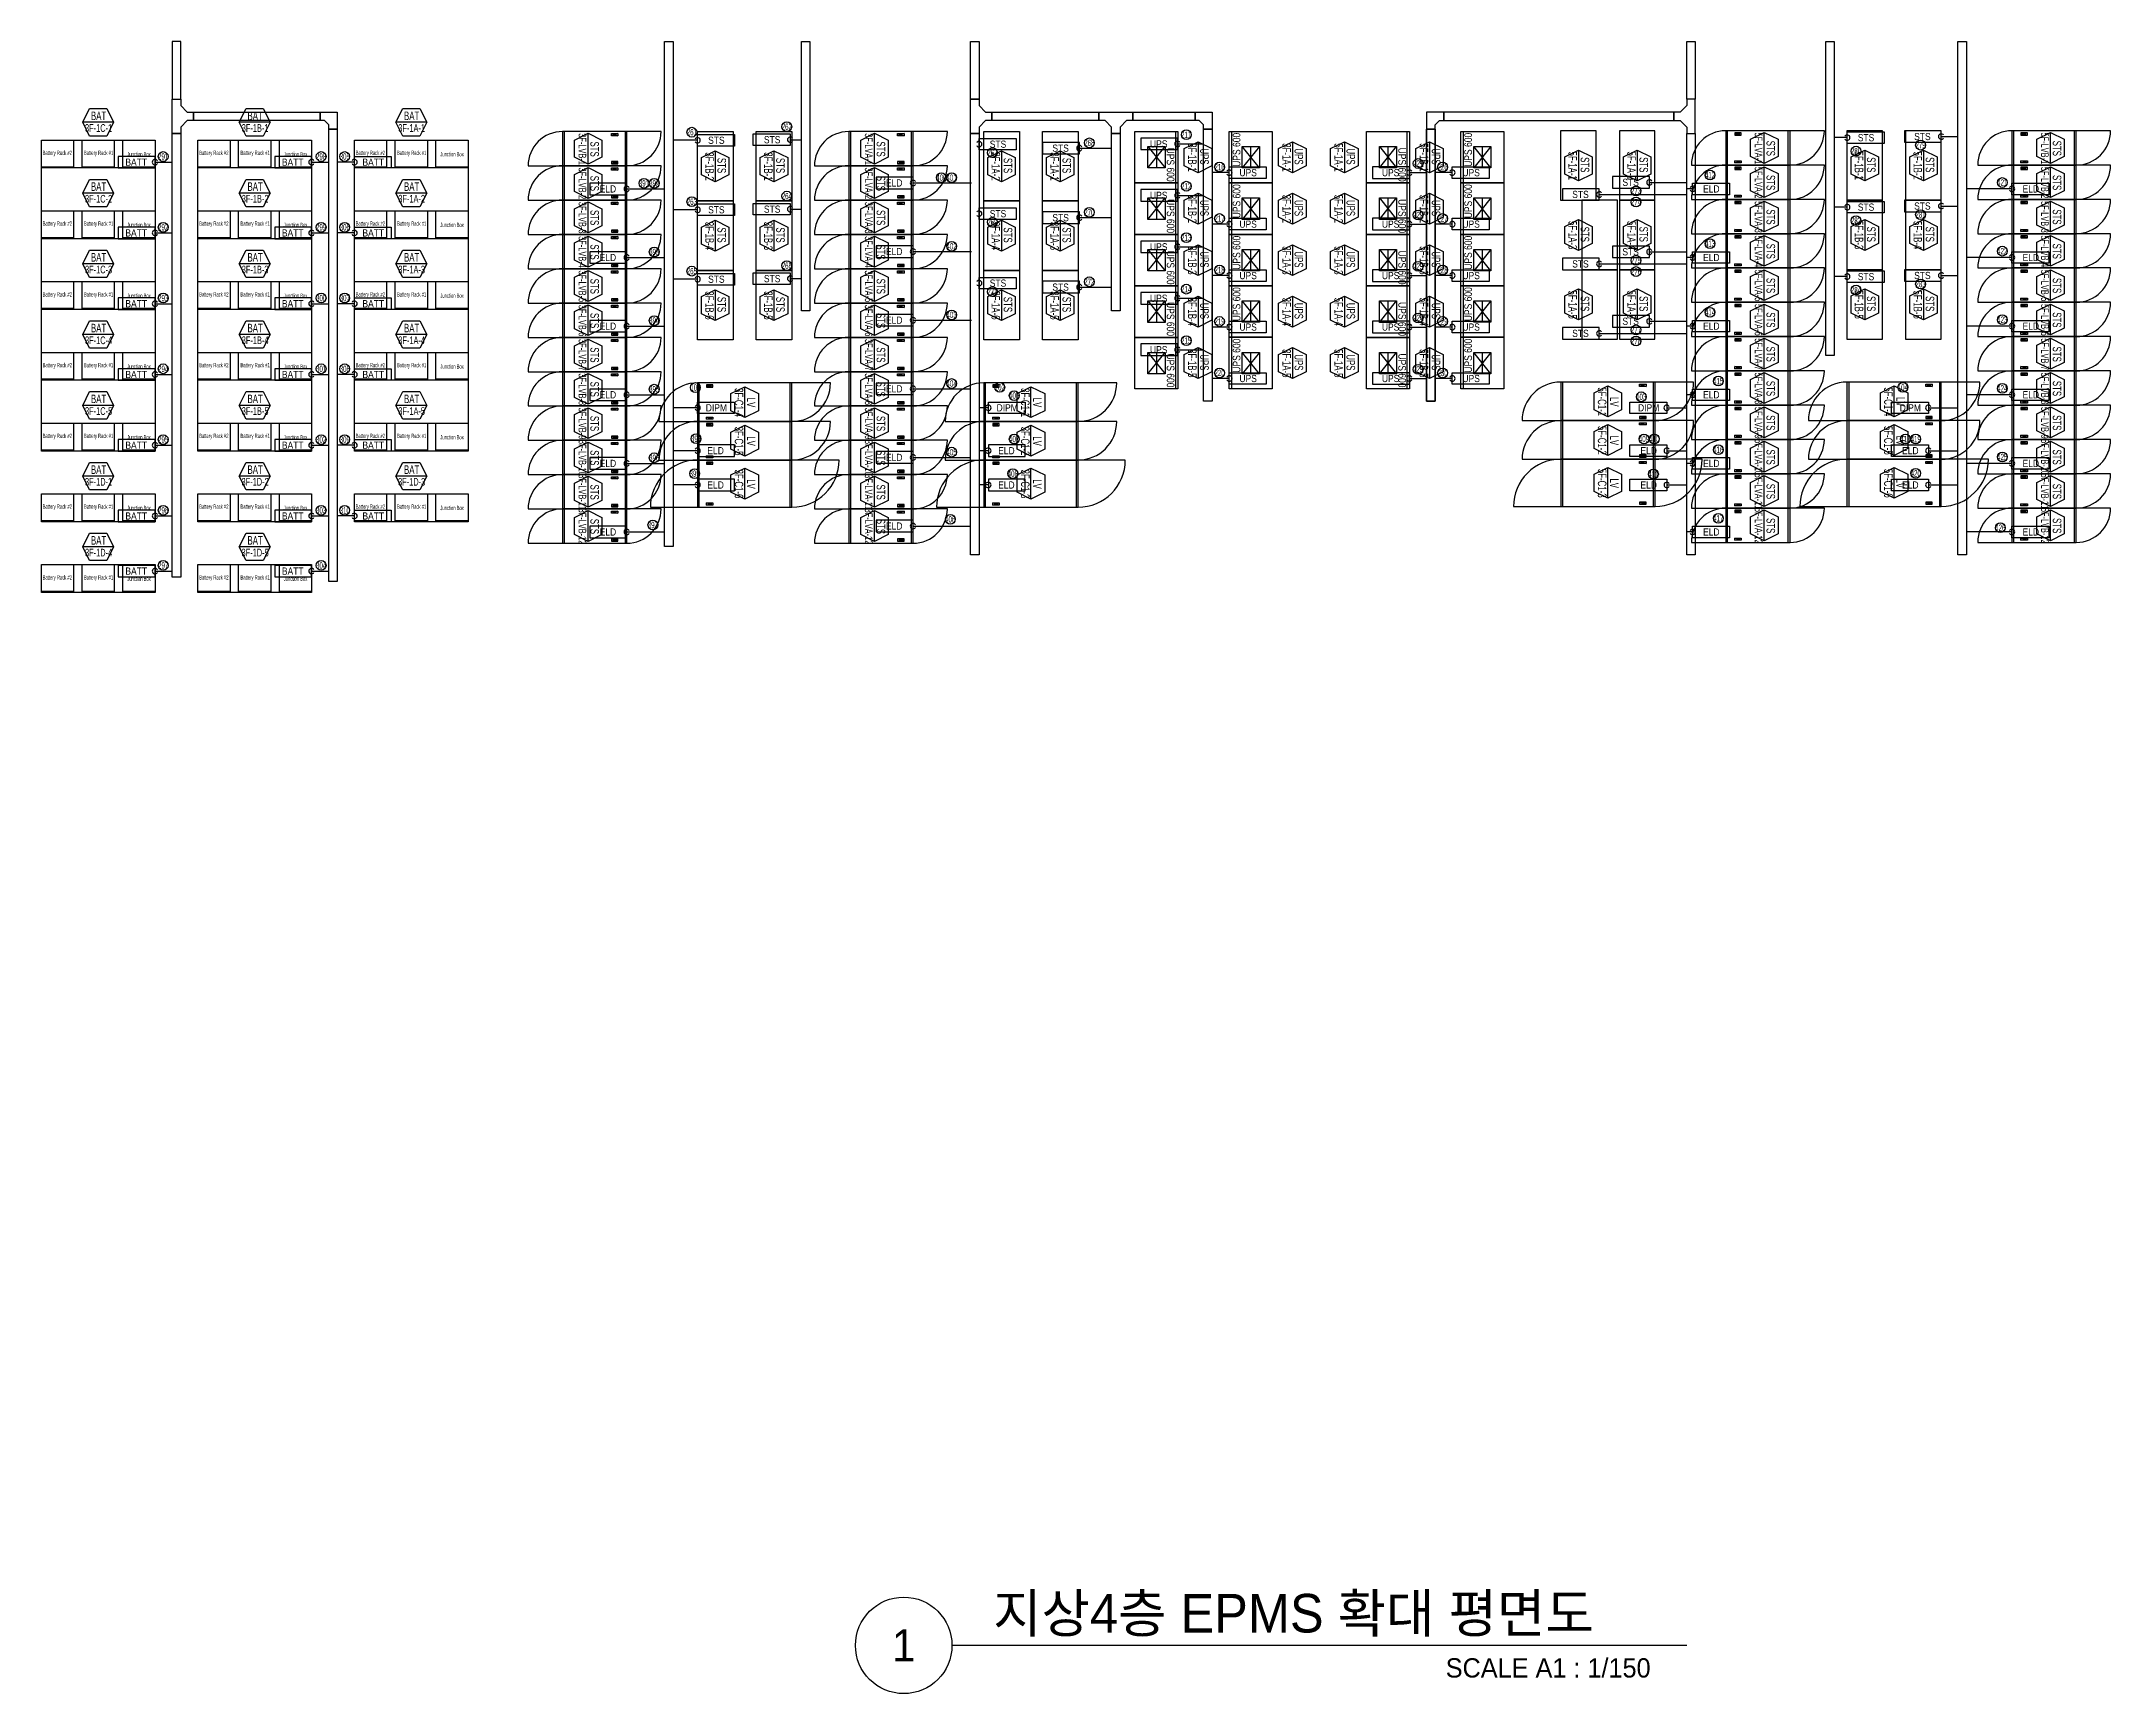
# Model space of a CAD drawing. Header units: millimetres. Extents: x 89450 to 753248, y -530175 to 1209785.
# Drawn here: x 279650 to 327900, y 360825 to 399352 of the extents above; entities that cross this region are included whole.
import ezdxf
from ezdxf.enums import TextEntityAlignment as Align

# ---------------------------------------------------------------- set-up
doc = ezdxf.new("R2010")
doc.units = ezdxf.units.MM
doc.header["$LTSCALE"] = 150
for name, color, linetype in [('------00 Switch Gear', 3, 'Continuous'), ('------00 Switch Gear_Number', 1, 'Continuous'), ('-----29 Indicator', 1, 'Continuous'), ('-----41 Drawing Title', 2, 'Continuous'), ('-----99 EPMS CABLE DUCT', 4, 'Continuous'), ('-----99 EPMS CONDUIT', 4, 'Continuous'), ('-----99 EPMS DEVICE', 3, 'Continuous')]:
    doc.layers.add(name, color=color, linetype=linetype)
doc.layers.add('NOPLOT', color=191, linetype='Continuous', plot=False)
doc.styles.add('ELEC', font='')
doc.styles.get('ELEC').set_extended_font_data('Dotum')

msp = doc.modelspace()

# ---------------------------------------------------------------- texts
at = {"layer": '------00 Switch Gear', "color": 161, "style": 'ELEC', "width": 0.6}
for s, p in [('Battery Rack #2', (280022, 396753)), ('Battery Rack #1', (280984, 396753)), ('Junction Box', (281925, 396722)), ('Battery Rack #2', (283672, 396753)), ('Battery Rack #1', (284634, 396753)), ('Junction Box', (285575, 396722)), ('Battery Rack #2', (287322, 396753)), ('Battery Rack #1', (288284, 396753)), ('Junction Box', (289225, 396722)), ('Battery Rack #2', (280022, 395103)), ('Battery Rack #1', (280984, 395103)), ('Junction Box', (281925, 395072)), ('Battery Rack #2', (283672, 395103)), ('Battery Rack #1', (284634, 395103)), ('Junction Box', (285575, 395072)), ('Battery Rack #2', (287322, 395103)), ('Battery Rack #1', (288284, 395103)), ('Junction Box', (289225, 395072)), ('Battery Rack #2', (280022, 393453)), ('Battery Rack #1', (280984, 393453)), ('Junction Box', (281925, 393422)), ('Battery Rack #2', (283672, 393453)), ('Battery Rack #1', (284634, 393453)), ('Junction Box', (285575, 393422)), ('Battery Rack #2', (287322, 393453)), ('Battery Rack #1', (288284, 393453)), ('Junction Box', (289225, 393422)), ('Battery Rack #2', (280022, 391803)), ('Battery Rack #1', (280984, 391803)), ('Junction Box', (281925, 391772)), ('Battery Rack #2', (283672, 391803)), ('Battery Rack #1', (284634, 391803)), ('Junction Box', (285575, 391772)), ('Battery Rack #2', (287322, 391803)), ('Battery Rack #1', (288284, 391803)), ('Junction Box', (289225, 391772)), ('Battery Rack #2', (280022, 390153)), ('Battery Rack #1', (280984, 390153)), ('Junction Box', (281925, 390122)), ('Battery Rack #2', (283672, 390153)), ('Battery Rack #1', (284634, 390153)), ('Junction Box', (285575, 390122)), ('Battery Rack #2', (287322, 390153)), ('Battery Rack #1', (288284, 390153)), ('Junction Box', (289225, 390122)), ('Battery Rack #2', (280022, 388503)), ('Battery Rack #1', (280984, 388503)), ('Junction Box', (281925, 388472)), ('Battery Rack #2', (283672, 388503)), ('Battery Rack #1', (284634, 388503)), ('Junction Box', (285575, 388472)), ('Battery Rack #2', (287322, 388503)), ('Battery Rack #1', (288284, 388503)), ('Junction Box', (289225, 388472)), ('Battery Rack #2', (280022, 386853)), ('Battery Rack #1', (280984, 386853)), ('Junction Box', (281925, 386822)), ('Battery Rack #2', (283672, 386853)), ('Battery Rack #1', (284634, 386853)), ('Junction Box', (285575, 386822))]:
    msp.add_text(s, height=100, dxfattribs=at).set_placement(p, align=Align.MIDDLE_CENTER)
at = {"layer": '------00 Switch Gear_Number', "color": 0, "style": 'ELEC'}
for s, height, width, p in [('BAT', 200, 0.7, (280984, 397616)), ('BAT', 200, 0.7, (284634, 397616)), ('BAT', 200, 0.7, (288284, 397616)), ('3F-1C-1', 180, 0.6, (280984, 397332)), ('3F-1B-1', 180, 0.6, (284634, 397332)), ('3F-1A-1', 180, 0.6, (288284, 397332)), ('3F-1C-2', 180, 0.6, (280984, 395682)), ('BAT', 200, 0.7, (280984, 395966)), ('3F-1B-2', 180, 0.6, (284634, 395682)), ('BAT', 200, 0.7, (284634, 395966)), ('3F-1A-2', 180, 0.6, (288284, 395682)), ('BAT', 200, 0.7, (288284, 395966)), ('BAT', 200, 0.7, (280984, 394316)), ('BAT', 200, 0.7, (284634, 394316)), ('BAT', 200, 0.7, (288284, 394316)), ('3F-1C-3', 180, 0.6, (280984, 394032)), ('3F-1B-3', 180, 0.6, (284634, 394032)), ('3F-1A-3', 180, 0.6, (288284, 394032)), ('BAT', 200, 0.7, (280984, 392666)), ('BAT', 200, 0.7, (284634, 392666)), ('BAT', 200, 0.7, (288284, 392666)), ('3F-1C-4', 180, 0.6, (280984, 392382)), ('3F-1B-4', 180, 0.6, (284634, 392382)), ('3F-1A-4', 180, 0.6, (288284, 392382)), ('BAT', 200, 0.7, (280984, 391016)), ('BAT', 200, 0.7, (284634, 391016)), ('BAT', 200, 0.7, (288284, 391016)), ('3F-1C-5', 180, 0.6, (280984, 390732)), ('3F-1B-5', 180, 0.6, (284634, 390732)), ('3F-1A-5', 180, 0.6, (288284, 390732)), ('BAT', 200, 0.7, (280984, 389366)), ('BAT', 200, 0.7, (284634, 389366)), ('BAT', 200, 0.7, (288284, 389366)), ('3F-1D-1', 180, 0.6, (280984, 389082)), ('3F-1D-2', 180, 0.6, (284634, 389082)), ('3F-1D-3', 180, 0.6, (288284, 389082)), ('3F-1D-4', 180, 0.6, (280984, 387432)), ('BAT', 200, 0.7, (280984, 387716)), ('3F-1D-5', 180, 0.6, (284634, 387432)), ('BAT', 200, 0.7, (284634, 387716))]:
    msp.add_text(s, height=height, dxfattribs=dict(at, width=width)).set_placement(p, align=Align.MIDDLE_CENTER)
for s, height, width, p in [('3F-LVB-1', 180, 0.6, (292267, 396841, 0)), ('3F-LVA-1', 180, 0.6, (298942, 396841, 0)), ('5F-LVA-1', 180, 0.6, (319692, 396858, 0)), ('5F-LVB-1', 180, 0.6, (326367, 396858, 0)), ('STS', 200, 0.7, (292551, 396841, 0)), ('3F-1B-2', 200, 0.7, (295230, 396435, 0)), ('STS', 200, 0.7, (295514, 396457, 0)), ('3F-1B-1', 200, 0.7, (296600, 396435, 0)), ('STS', 200, 0.7, (296884, 396457, 0)), ('STS', 200, 0.7, (299226, 396841, 0)), ('3F-1A-2', 200, 0.7, (301905, 396435, 0)), ('STS', 200, 0.7, (302189, 396457, 0)), ('3F-1A-1', 200, 0.7, (303275, 396435, 0)), ('STS', 200, 0.7, (303559, 396457, 0)), ('3F-1B-1', 200, 0.7, (306487, 396645, 0)), ('UPS', 200, 0.7, (306771, 396667, 0)), ('3F-1A-1', 200, 0.7, (308687, 396645, 0)), ('UPS', 200, 0.7, (308971, 396667, 0)), ('5F-1A-1', 200, 0.7, (309899, 396645, 0)), ('UPS', 200, 0.7, (310183, 396667, 0)), ('5F-1B-1', 200, 0.7, (311887, 396645, 0)), ('UPS', 200, 0.7, (312171, 396667, 0)), ('5F-1A-1', 200, 0.7, (315359, 396453, 0)), ('STS', 200, 0.7, (315643, 396474, 0)), ('5F-1A-2', 200, 0.7, (316729, 396453, 0)), ('STS', 200, 0.7, (317013, 396474, 0)), ('STS', 200, 0.7, (319976, 396858, 0)), ('5F-1B-1', 200, 0.7, (322034, 396453, 0)), ('STS', 200, 0.7, (322318, 396474, 0)), ('5F-1B-2', 200, 0.7, (323404, 396453, 0)), ('STS', 200, 0.7, (323688, 396474, 0)), ('STS', 200, 0.7, (326651, 396858, 0)), ('3F-LVB-2', 180, 0.6, (292267, 396041, 0)), ('STS', 200, 0.7, (292551, 396041, 0)), ('3F-LVA-2', 180, 0.6, (298942, 396041, 0)), ('STS', 200, 0.7, (299226, 396041, 0)), ('5F-LVA-2', 180, 0.6, (319692, 396058, 0)), ('STS', 200, 0.7, (319976, 396058, 0)), ('5F-LVB-2', 180, 0.6, (326367, 396058, 0)), ('STS', 200, 0.7, (326651, 396058, 0)), ('3F-1B-2', 200, 0.7, (306487, 395445, 0)), ('3F-1A-2', 200, 0.7, (308687, 395445, 0)), ('5F-1A-2', 200, 0.7, (309899, 395445, 0)), ('5F-1B-2', 200, 0.7, (311887, 395445, 0)), ('3F-LVB-3', 180, 0.6, (292267, 395241, 0)), ('STS', 200, 0.7, (292551, 395241, 0)), ('3F-LVA-3', 180, 0.6, (298942, 395241, 0)), ('STS', 200, 0.7, (299226, 395241, 0)), ('UPS', 200, 0.7, (306771, 395467, 0)), ('UPS', 200, 0.7, (308971, 395467, 0)), ('UPS', 200, 0.7, (310183, 395467, 0)), ('UPS', 200, 0.7, (312171, 395467, 0)), ('5F-LVA-3', 180, 0.6, (319692, 395258, 0)), ('STS', 200, 0.7, (319976, 395258, 0)), ('5F-LVB-3', 180, 0.6, (326367, 395258, 0)), ('STS', 200, 0.7, (326651, 395258, 0)), ('3F-LVB-4', 180, 0.6, (292267, 394441, 0)), ('3F-1B-4', 200, 0.7, (295230, 394815, 0)), ('STS', 200, 0.7, (295514, 394837, 0)), ('3F-1B-3', 200, 0.7, (296600, 394815, 0)), ('STS', 200, 0.7, (296884, 394837, 0)), ('3F-LVA-4', 180, 0.6, (298942, 394441, 0)), ('3F-1A-4', 200, 0.7, (301905, 394815, 0)), ('STS', 200, 0.7, (302189, 394837, 0)), ('3F-1A-3', 200, 0.7, (303275, 394815, 0)), ('STS', 200, 0.7, (303559, 394837, 0)), ('5F-1A-3', 200, 0.7, (315359, 394833, 0)), ('STS', 200, 0.7, (315643, 394854, 0)), ('5F-1A-4', 200, 0.7, (316729, 394833, 0)), ('STS', 200, 0.7, (317013, 394854, 0)), ('5F-LVA-4', 180, 0.6, (319692, 394458, 0)), ('5F-1B-3', 200, 0.7, (322034, 394833, 0)), ('STS', 200, 0.7, (322318, 394854, 0)), ('5F-1B-4', 200, 0.7, (323404, 394833, 0)), ('STS', 200, 0.7, (323688, 394854, 0)), ('5F-LVB-4', 180, 0.6, (326367, 394458, 0)), ('STS', 200, 0.7, (292551, 394441, 0)), ('STS', 200, 0.7, (299226, 394441, 0)), ('3F-1B-3', 200, 0.7, (306487, 394245, 0)), ('UPS', 200, 0.7, (306771, 394267, 0)), ('3F-1A-3', 200, 0.7, (308687, 394245, 0)), ('UPS', 200, 0.7, (308971, 394267, 0)), ('5F-1A-3', 200, 0.7, (309899, 394245, 0)), ('UPS', 200, 0.7, (310183, 394267, 0)), ('5F-1B-3', 200, 0.7, (311887, 394245, 0)), ('UPS', 200, 0.7, (312171, 394267, 0)), ('STS', 200, 0.7, (319976, 394458, 0)), ('STS', 200, 0.7, (326651, 394458, 0)), ('3F-LVB-5', 180, 0.6, (292267, 393641, 0)), ('STS', 200, 0.7, (292551, 393641, 0)), ('3F-LVA-5', 180, 0.6, (298942, 393641, 0)), ('STS', 200, 0.7, (299226, 393641, 0)), ('5F-LVA-5', 180, 0.6, (319692, 393658, 0)), ('STS', 200, 0.7, (319976, 393658, 0)), ('5F-LVB-5', 180, 0.6, (326367, 393658, 0)), ('STS', 200, 0.7, (326651, 393658, 0)), ('3F-1B-6', 200, 0.7, (295230, 393195, 0)), ('STS', 200, 0.7, (295514, 393217, 0)), ('3F-1B-5', 200, 0.7, (296600, 393195, 0)), ('STS', 200, 0.7, (296884, 393217, 0)), ('3F-1A-6', 200, 0.7, (301905, 393195, 0)), ('STS', 200, 0.7, (302189, 393217, 0)), ('3F-1A-5', 200, 0.7, (303275, 393195, 0)), ('STS', 200, 0.7, (303559, 393217, 0)), ('3F-1B-4', 200, 0.7, (306487, 393045, 0)), ('UPS', 200, 0.7, (306771, 393067, 0)), ('3F-1A-4', 200, 0.7, (308687, 393045, 0)), ('UPS', 200, 0.7, (308971, 393067, 0)), ('5F-1A-4', 200, 0.7, (309899, 393045, 0)), ('UPS', 200, 0.7, (310183, 393067, 0)), ('5F-1B-4', 200, 0.7, (311887, 393045, 0)), ('UPS', 200, 0.7, (312171, 393067, 0)), ('5F-1A-5', 200, 0.7, (315359, 393213, 0)), ('STS', 200, 0.7, (315643, 393234, 0)), ('5F-1A-6', 200, 0.7, (316729, 393213, 0)), ('STS', 200, 0.7, (317013, 393234, 0)), ('5F-1B-5', 200, 0.7, (322034, 393213, 0)), ('STS', 200, 0.7, (322318, 393234, 0)), ('5F-1B-6', 200, 0.7, (323404, 393213, 0)), ('STS', 200, 0.7, (323688, 393234, 0)), ('3F-LVB-6', 180, 0.6, (292267, 392841, 0)), ('STS', 200, 0.7, (292551, 392841, 0)), ('3F-LVA-6', 180, 0.6, (298942, 392841, 0)), ('STS', 200, 0.7, (299226, 392841, 0)), ('5F-LVA-6', 180, 0.6, (319692, 392858, 0)), ('STS', 200, 0.7, (319976, 392858, 0)), ('5F-LVB-6', 180, 0.6, (326367, 392858, 0)), ('STS', 200, 0.7, (326651, 392858, 0)), ('3F-LVB-7', 180, 0.6, (292267, 392041, 0)), ('3F-LVA-7', 180, 0.6, (298942, 392041, 0)), ('5F-LVA-7', 180, 0.6, (319692, 392058, 0)), ('5F-LVB-7', 180, 0.6, (326367, 392058, 0)), ('STS', 200, 0.7, (292551, 392041, 0)), ('STS', 200, 0.7, (299226, 392041, 0)), ('3F-1B-5', 200, 0.7, (306487, 391845, 0)), ('UPS', 200, 0.7, (306771, 391867, 0)), ('3F-1A-5', 200, 0.7, (308687, 391845, 0)), ('UPS', 200, 0.7, (308971, 391867, 0)), ('5F-1A-5', 200, 0.7, (309899, 391845, 0)), ('UPS', 200, 0.7, (310183, 391867, 0)), ('5F-1B-5', 200, 0.7, (311887, 391845, 0)), ('UPS', 200, 0.7, (312171, 391867, 0)), ('STS', 200, 0.7, (319976, 392058, 0)), ('STS', 200, 0.7, (326651, 392058, 0)), ('3F-LVB-8', 180, 0.6, (292267, 391241, 0)), ('STS', 200, 0.7, (292551, 391241, 0)), ('3F-LVA-8', 180, 0.6, (298942, 391241, 0)), ('STS', 200, 0.7, (299226, 391241, 0)), ('5F-LVA-8', 180, 0.6, (319692, 391258, 0)), ('STS', 200, 0.7, (319976, 391258, 0)), ('5F-LVB-8', 180, 0.6, (326367, 391258, 0)), ('STS', 200, 0.7, (326651, 391258, 0)), ('3F-C1-4', 200, 0.7, (295917, 390931, 0)), ('LV', 200, 0.7, (296201, 390931, 0)), ('3F-C1-1', 200, 0.7, (302592, 390931, 0)), ('LV', 200, 0.7, (302876, 390931, 0)), ('5F-C1-1', 200, 0.7, (316044, 390948, 0)), ('LV', 200, 0.7, (316328, 390948, 0)), ('5F-C1-4', 200, 0.7, (322719, 390948, 0)), ('LV', 200, 0.7, (323003, 390948, 0)), ('3F-LVB-9', 180, 0.6, (292267, 390441, 0)), ('STS', 200, 0.7, (292551, 390441, 0)), ('3F-C1-5', 200, 0.7, (295917, 390031, 0)), ('3F-LVA-9', 180, 0.6, (298942, 390441, 0)), ('STS', 200, 0.7, (299226, 390441, 0)), ('3F-C1-2', 200, 0.7, (302592, 390031, 0)), ('5F-C1-2', 200, 0.7, (316044, 390048, 0)), ('5F-LVA-9', 180, 0.6, (319692, 390458, 0)), ('STS', 200, 0.7, (319976, 390458, 0)), ('5F-C1-5', 200, 0.7, (322719, 390048, 0)), ('5F-LVB-9', 180, 0.6, (326367, 390458, 0)), ('STS', 200, 0.7, (326651, 390458, 0)), ('3F-LVB-10', 180, 0.6, (292267, 389641, 0)), ('LV', 200, 0.7, (296201, 390031, 0)), ('3F-LVA-10', 180, 0.6, (298942, 389641, 0)), ('LV', 200, 0.7, (302876, 390031, 0)), ('LV', 200, 0.7, (316328, 390048, 0)), ('5F-LVA-10', 180, 0.6, (319692, 389658, 0)), ('LV', 200, 0.7, (323003, 390048, 0)), ('5F-LVB-10', 180, 0.6, (326367, 389658, 0)), ('STS', 200, 0.7, (292551, 389641, 0)), ('STS', 200, 0.7, (299226, 389641, 0)), ('STS', 200, 0.7, (319976, 389658, 0)), ('STS', 200, 0.7, (326651, 389658, 0)), ('3F-LVB-11', 180, 0.6, (292267, 388841, 0)), ('STS', 200, 0.7, (292551, 388841, 0)), ('3F-C1-6', 200, 0.7, (295917, 389031, 0)), ('LV', 200, 0.7, (296201, 389031, 0)), ('3F-LVA-11', 180, 0.6, (298942, 388841, 0)), ('STS', 200, 0.7, (299226, 388841, 0)), ('3F-C1-3', 200, 0.7, (302592, 389031, 0)), ('LV', 200, 0.7, (302876, 389031, 0)), ('5F-C1-3', 200, 0.7, (316044, 389048, 0)), ('LV', 200, 0.7, (316328, 389048, 0)), ('5F-LVA-11', 180, 0.6, (319692, 388858, 0)), ('STS', 200, 0.7, (319976, 388858, 0)), ('5F-C1-6', 200, 0.7, (322719, 389048, 0)), ('LV', 200, 0.7, (323003, 389048, 0)), ('5F-LVB-11', 180, 0.6, (326367, 388858, 0)), ('STS', 200, 0.7, (326651, 388858, 0)), ('3F-LVB-12', 180, 0.6, (292267, 388041, 0)), ('STS', 200, 0.7, (292551, 388041, 0)), ('3F-LVA-12', 180, 0.6, (298942, 388041, 0)), ('STS', 200, 0.7, (299226, 388041, 0)), ('5F-LVA-12', 180, 0.6, (319692, 388058, 0)), ('STS', 200, 0.7, (319976, 388058, 0)), ('5F-LVB-12', 180, 0.6, (326367, 388058, 0)), ('STS', 200, 0.7, (326651, 388058, 0))]:
    msp.add_text(s, height=height, rotation=270, dxfattribs=dict(at, width=width)).set_placement(p, align=Align.MIDDLE_CENTER)
at = {"layer": '-----29 Indicator', "style": 'ELEC', "width": 0.6}
for s, p in [('261', (294818, 397234, 0)), ('262', (297032, 397363, 0)), ('211', (306346, 397175, 0)), ('291', (282490, 396667, 0)), ('298', (286173, 396667, 0)), ('305', (286724, 396667, 0)), ('267', (301827, 396755, 0)), ('268', (304086, 396986, 0)), ('280', (321963, 396792, 0)), ('279', (323468, 396933, 0)), ('400', (300636, 396174, 0)), ('401', (300875, 396174, 0)), ('216', (307122, 396421, 0)), ('221', (311753, 396504, 0)), ('226', (312322, 396421, 0)), ('412', (318560, 396235)), ('421', (325374, 396061, 0)), ('391', (293701, 396042)), ('392', (293940, 396042)), ('263', (294818, 395614, 0)), ('264', (297032, 395743, 0)), ('212', (306346, 395975, 0)), ('273', (316834, 395865, 0)), ('274', (316834, 395605, 0)), ('269', (301827, 395135, 0)), ('270', (304086, 395366, 0)), ('217', (307122, 395221, 0)), ('222', (311753, 395304, 0)), ('227', (312322, 395221, 0)), ('282', (321963, 395172, 0)), ('281', (323468, 395313, 0)), ('292', (282490, 395017, 0)), ('299', (286173, 395017, 0)), ('306', (286724, 395017, 0)), ('213', (306346, 394775, 0)), ('413', (318560, 394635)), ('393', (293940, 394442)), ('402', (300875, 394574, 0)), ('275', (316834, 394245, 0)), ('422', (325374, 394461)), ('265', (294818, 393994, 0)), ('266', (297032, 394123, 0)), ('272', (304086, 393746, 0)), ('218', (307122, 394021, 0)), ('223', (311753, 394104, 0)), ('228', (312322, 394021, 0)), ('276', (316834, 393985, 0)), ('283', (323468, 393693, 0)), ('293', (282490, 393367, 0)), ('300', (286173, 393367, 0)), ('307', (286724, 393367, 0)), ('271', (301827, 393515, 0)), ('214', (306346, 393575, 0)), ('284', (321963, 393552, 0)), ('394', (293940, 392842)), ('403', (300875, 392974, 0)), ('219', (307122, 392821, 0)), ('224', (311753, 392904, 0)), ('229', (312322, 392821, 0)), ('414', (318560, 393035)), ('423', (325374, 392861, 0)), ('215', (306346, 392375, 0)), ('277', (316834, 392625, 0)), ('278', (316834, 392365, 0)), ('294', (282490, 391717, 0)), ('301', (286173, 391717, 0)), ('308', (286724, 391717, 0)), ('395', (293940, 391242)), ('101', (294901, 391280, 0)), ('404', (300875, 391374, 0)), ('102', (301998, 391285, 0)), ('220', (307122, 391621, 0)), ('225', (311753, 391704, 0)), ('230', (312322, 391621, 0)), ('415', (318751, 391431)), ('104', (323056, 391285, 0)), ('424', (325374, 391261, 0)), ('405', (302334, 391093)), ('103', (316955, 391064, 0)), ('295', (282490, 390067, 0)), ('302', (286173, 390067, 0)), ('309', (286724, 390067, 0)), ('398', (294916, 390086, 0)), ('407', (302334, 390080)), ('409', (317019, 390082)), ('410', (317258, 390082)), ('416', (318751, 389831)), ('418', (323117, 390079)), ('419', (323356, 390079)), ('396', (293940, 389642)), ('405', (300875, 389774, 0)), ('425', (325374, 389661, 0)), ('399', (294882, 389272, 0)), ('408', (302302, 389273, 0)), ('411', (317240, 389262)), ('420', (323356, 389280)), ('296', (282490, 388417, 0)), ('303', (286173, 388417, 0)), ('310', (286724, 388417, 0)), ('397', (293908, 388075, 0)), ('406', (300843, 388208)), ('417', (318751, 388231)), ('426', (325328, 388011, 0)), ('297', (282490, 387132, 0)), ('304', (286173, 387132, 0))]:
    msp.add_text(s, height=150, dxfattribs=at).set_placement(p, align=Align.MIDDLE_CENTER)
at = {"layer": '-----41 Drawing Title', "color": 2, "style": 'ELEC'}
msp.add_text('지상4층 EPMS 확대 평면도', height=900, dxfattribs=at).set_placement((301842, 362250))
at = {"layer": '-----41 Drawing Title', "color": 7, "style": 'ELEC'}
msp.add_text('1', height=750, dxfattribs=at).set_placement((299758, 361950), align=Align.MIDDLE)
at = {"layer": '-----41 Drawing Title', "style": 'ELEC'}
msp.add_text('SCALE A1 : 1/150', height=450, dxfattribs=at).set_placement((317174, 361200), align=Align.RIGHT)
at = {"layer": '-----99 EPMS DEVICE', "style": 'ELEC', "width": 0.9}
for s, p in [('STS', (295389, 397046, 0)), ('STS', (296690, 397060)), ('STS', (323511, 397133, 0)), ('BATT', (281861, 396535, 0)), ('BATT', (285511, 396535, 0)), ('BATT', (287389, 396535, 0)), ('STS', (301956, 396955)), ('STS', (303416, 396862, 0)), ('UPS', (305704, 396962, 0)), ('UPS', (307789, 396291, 0)), ('UPS', (311111, 396291, 0)), ('UPS', (312989, 396291, 0)), ('STS', (316708, 396065, 0)), ('UPS', (305704, 395762, 0)), ('STS', (315538, 395783, 0)), ('STS', (295389, 395426, 0)), ('STS', (296690, 395440)), ('STS', (301956, 395335)), ('STS', (303416, 395242, 0)), ('UPS', (307789, 395091, 0)), ('UPS', (311111, 395091, 0)), ('UPS', (312989, 395091, 0)), ('STS', (323511, 395513, 0)), ('BATT', (281861, 394885, 0)), ('BATT', (285511, 394885, 0)), ('BATT', (287389, 394885, 0)), ('UPS', (305704, 394562, 0)), ('STS', (315538, 394163, 0)), ('STS', (316708, 394445, 0)), ('STS', (295389, 393806, 0)), ('STS', (296690, 393820)), ('STS', (301956, 393715)), ('UPS', (307789, 393891, 0)), ('UPS', (311111, 393891, 0)), ('UPS', (312989, 393891, 0)), ('STS', (323511, 393893, 0)), ('BATT', (281861, 393235, 0)), ('BATT', (285511, 393235, 0)), ('BATT', (287389, 393235, 0)), ('STS', (303416, 393622, 0)), ('UPS', (305704, 393362, 0)), ('UPS', (307789, 392691, 0)), ('UPS', (311111, 392691, 0)), ('UPS', (312989, 392691, 0)), ('STS', (316708, 392825, 0)), ('STS', (315538, 392543, 0)), ('UPS', (305704, 392162, 0)), ('BATT', (281861, 391585, 0)), ('BATT', (285511, 391585, 0)), ('BATT', (287389, 391585, 0)), ('UPS', (307789, 391491, 0)), ('UPS', (311111, 391491, 0)), ('UPS', (312989, 391491, 0)), ('DIPM', (295390, 390808, 0)), ('DIPM', (302171, 390808, 0)), ('DIPM', (317128, 390808, 0)), ('DIPM', (323229, 390808, 0)), ('BATT', (281861, 389935)), ('BATT', (285511, 389935)), ('BATT', (287389, 389935)), ('BATT', (281861, 388285)), ('BATT', (285511, 388285)), ('BATT', (287389, 388285)), ('BATT', (281861, 387000)), ('BATT', (285511, 387000))]:
    msp.add_text(s, height=168, dxfattribs=at).set_placement(p, align=Align.MIDDLE)
for p in [(322197, 397107, 0), (322197, 395487, 0), (322197, 393867, 0)]:
    msp.add_text('STS', height=168, rotation=360, dxfattribs=at).set_placement(p, align=Align.MIDDLE)
at = {"layer": '-----99 EPMS DEVICE', "color": 2, "style": 'ELEC', "width": 0.9}
for p in [(299536, 396051, 0), (292860, 395912, 0), (318589, 395912, 0), (326039, 395912, 0), (292860, 394312, 0), (299536, 394451, 0), (318589, 394312), (326039, 394312, 0), (292860, 392712, 0), (299536, 392851, 0), (318589, 392712, 0), (326039, 392712, 0), (299536, 391251, 0), (292860, 391112, 0), (318589, 391112, 0), (326039, 391112, 0), (295371, 389808, 0), (302152, 389808, 0), (317129, 389808, 0), (323230, 389808, 0), (292861, 389512, 0), (299536, 389651, 0), (318589, 389512, 0), (326039, 389512, 0), (295371, 389008, 0), (302152, 389008, 0), (317129, 389008, 0), (323230, 389008, 0), (292861, 387912, 0), (299536, 388051, 0), (318589, 387912, 0), (326039, 387912, 0)]:
    msp.add_text('ELD', height=168, dxfattribs=at).set_placement(p, align=Align.MIDDLE)

# ---------------------------------------------------------------- blocks, each defined once
blk = doc.blocks.new('A$C2e8f9a8b')
at = {"color": 0}
blk.add_line((30, 750), (30, 0), dxfattribs=at)
blk.add_lwpolyline([(650, 0), (0, 0), (0, 750), (650, 750)], close=True, dxfattribs=at)
blk = doc.blocks.new('zw$32E')
for p, q in [((100, 0), (0, 0)), ((0, 0), (0, -400)), ((100, -75), (100, 0)), ((175, -150), (100, -75)), ((250, -150), (175, -150)), ((250, -250), (250, -150)), ((0, -400), (100, -400)), ((100, -325), (175, -250)), ((100, -400), (100, -325)), ((175, -250), (250, -250))]:
    blk.add_line(p, q)
blk = doc.blocks.new('UPS 600kV')
at = {"layer": '------00 Switch Gear', "color": 161}
blk.add_line((800, 850), (-402, 850), dxfattribs=at)
blk.add_lwpolyline([(798, -100), (-402, -100), (-402, 900), (798, 900)], close=True, dxfattribs=at)
at = {"layer": 'NOPLOT', "color": 161}
for p, q in [((-52, 199), (448, 601)), ((448, 199), (-52, 601)), ((-52, 400), (448, 400))]:
    blk.add_line(p, q, dxfattribs=at)
blk.add_lwpolyline([(448, 601), (448, 199), (-52, 199), (-52, 601)], close=True, dxfattribs=at)
at = {"layer": 'NOPLOT', "color": 161, "style": 'ELEC', "width": 0.85}
blk.add_text('UPS 600', height=178.2, dxfattribs=at).set_placement((-26, 731), align=Align.MIDDLE_LEFT)
blk = doc.blocks.new('STS-R')
at = {"color": 161}
blk.add_lwpolyline([(886994, -128588), (888614, -128588), (888614, -129418), (886994, -129418), (886994, -128588)], dxfattribs=at)
blk = doc.blocks.new('800x1200')
at = {"layer": '------00 Switch Gear', "color": 161}
for p, q in [((-1460, 0), (-1460, 800)), ((-1290, 750), (-1140, 700)), ((-1140, 750), (-1290, 700)), ((800, 800), (-42, 800)), ((-40, 0), (-40, 800)), ((-2300, 0), (-1458, 0)), ((-1290, 50), (-1140, 100)), ((-1140, 50), (-1290, 100))]:
    blk.add_line(p, q, dxfattribs=at)
for points in [[(0, 0), (0, 800), (-1500, 800), (-1500, 0)], [(-1140, 750), (-1290, 750), (-1290, 700), (-1140, 700)], [(-1140, 50), (-1290, 50), (-1290, 100), (-1140, 100)]]:
    blk.add_lwpolyline(points, close=True, dxfattribs=at)
for centre, start, end in [((-1500, 0), 90, 180), ((0, 800), 270, 0)]:
    blk.add_arc(centre, 800, start, end, dxfattribs=at)
blk = doc.blocks.new('1100x2200')
at = {"layer": '------00 Switch Gear', "color": 161}
for p, q in [((-2160, 0), (-2160, 1100)), ((-1990, 1050), (-1840, 1000)), ((-1840, 1050), (-1990, 1000)), ((1100, 1100), (-42, 1100)), ((-40, 0), (-40, 1100)), ((-3300, 0), (-2158, 0)), ((-1990, 50), (-1840, 100)), ((-1840, 50), (-1990, 100))]:
    blk.add_line(p, q, dxfattribs=at)
at = {"layer": '------00 Switch Gear', "color": 161, "elevation": 0}
for points in [[(0, 0), (0, 1100), (-2200, 1100), (-2200, 0)], [(-1840, 1050), (-1990, 1050), (-1990, 1000), (-1840, 1000)], [(-1840, 50), (-1990, 50), (-1990, 100), (-1840, 100)]]:
    blk.add_lwpolyline(points, close=True, dxfattribs=at)
at = {"layer": '------00 Switch Gear', "color": 161}
for centre, start, end in [((-2200, 0), 90, 180), ((0, 1100), 270, 0)]:
    blk.add_arc(centre, 1100, start, end, dxfattribs=at)
blk = doc.blocks.new('900x2200')
at = {"layer": '------00 Switch Gear', "color": 161}
for p, q in [((-2160, 900), (-2160, 0)), ((-210, 850), (-360, 800)), ((-360, 850), (-210, 800)), ((900, 900), (-42, 900)), ((-40, 900), (-40, 0)), ((-3100, 0), (-2158, 0)), ((-210, 50), (-360, 100)), ((-360, 50), (-210, 100))]:
    blk.add_line(p, q, dxfattribs=at)
for points in [[(-2200, 900), (-2200, 0), (0, 0), (0, 900)], [(-360, 850), (-210, 850), (-210, 800), (-360, 800)], [(-360, 50), (-210, 50), (-210, 100), (-360, 100)]]:
    blk.add_lwpolyline(points, close=True, dxfattribs=at)
for centre, start, end in [((-2200, 0), 90, 180), ((0, 900), 270, 0)]:
    blk.add_arc(centre, 900, start, end, dxfattribs=at)

# ---------------------------------------------------------------- linework, layer by layer
at = {"layer": '------00 Switch Gear', "color": 161, "elevation": 0}
for points in [[(279650, 389800), (279650, 397050), (282300, 397050), (282300, 389800), (279650, 389800)], [(283300, 389800), (283300, 397050), (285950, 397050), (285950, 389800), (283300, 389800)], [(286950, 389800), (286950, 397050), (289600, 397050), (289600, 389800), (286950, 389800)]]:
    msp.add_lwpolyline(points, dxfattribs=at)
for points in [[(282300, 397050), (282300, 396400), (279650, 396400), (279650, 397050)], [(285950, 397050), (285950, 396400), (283300, 396400), (283300, 397050)], [(289600, 397050), (289600, 396400), (286950, 396400), (286950, 397050)], [(282300, 395400), (282300, 394750), (279650, 394750), (279650, 395400)], [(285950, 395400), (285950, 394750), (283300, 394750), (283300, 395400)], [(289600, 395400), (289600, 394750), (286950, 394750), (286950, 395400)], [(282300, 393750), (282300, 393100), (279650, 393100), (279650, 393750)], [(285950, 393750), (285950, 393100), (283300, 393100), (283300, 393750)], [(289600, 393750), (289600, 393100), (286950, 393100), (286950, 393750)], [(282300, 392100), (282300, 391450), (279650, 391450), (279650, 392100)], [(285950, 392100), (285950, 391450), (283300, 391450), (283300, 392100)], [(289600, 392100), (289600, 391450), (286950, 391450), (286950, 392100)], [(282300, 387150), (282300, 386500), (279650, 386500), (279650, 387150)], [(285950, 387150), (285950, 386500), (283300, 386500), (283300, 387150)]]:
    msp.add_lwpolyline(points, close=True, dxfattribs=at)
at = {"layer": '------00 Switch Gear', "color": 161}
for points in [[(282300, 390450), (282300, 389800), (279650, 389800), (279650, 390450)], [(285950, 390450), (285950, 389800), (283300, 389800), (283300, 390450)], [(289600, 390450), (289600, 389800), (286950, 389800), (286950, 390450)], [(282300, 388800), (282300, 388150), (279650, 388150), (279650, 388800)], [(285950, 388800), (285950, 388150), (283300, 388150), (283300, 388800)], [(289600, 388800), (289600, 388150), (286950, 388150), (286950, 388800)]]:
    msp.add_lwpolyline(points, close=True, dxfattribs=at)
at = {"layer": '------00 Switch Gear_Number', "elevation": 0}
for points in [[(281335, 397465), (280615, 397465), (280775, 397785), (281175, 397785), (281335, 397465), (281175, 397145), (280775, 397145), (280615, 397465)], [(284985, 397465), (284265, 397465), (284425, 397785), (284825, 397785), (284985, 397465), (284825, 397145), (284425, 397145), (284265, 397465)], [(288635, 397465), (287915, 397465), (288075, 397785), (288475, 397785), (288635, 397465), (288475, 397145), (288075, 397145), (287915, 397465)], [(292400, 396490), (292400, 397210), (292720, 397051), (292720, 396650), (292400, 396490), (292080, 396650), (292080, 397051), (292400, 397210)], [(299075, 396490), (299075, 397210), (299395, 397051), (299395, 396650), (299075, 396490), (298755, 396650), (298755, 397051), (299075, 397210)], [(319825, 396508), (319825, 397228), (320145, 397068), (320145, 396667), (319825, 396508), (319505, 396667), (319505, 397068), (319825, 397228)], [(326500, 396508), (326500, 397228), (326820, 397068), (326820, 396667), (326500, 396508), (326180, 396667), (326180, 397068), (326500, 397228)], [(306620, 397010), (306620, 396290), (306300, 396450), (306300, 396851), (306620, 397010), (306940, 396851), (306940, 396450), (306620, 396290)], [(308820, 397010), (308820, 396290), (308500, 396450), (308500, 396851), (308820, 397010), (309140, 396851), (309140, 396450), (308820, 396290)], [(310032, 397010), (310032, 396290), (309712, 396450), (309712, 396851), (310032, 397010), (310352, 396851), (310352, 396450), (310032, 396290)], [(312020, 397010), (312020, 396290), (311700, 396450), (311700, 396851), (312020, 397010), (312340, 396851), (312340, 396450), (312020, 396290)], [(281335, 395815), (280615, 395815), (280775, 396135), (281175, 396135), (281335, 395815), (281175, 395495), (280775, 395495), (280615, 395815)], [(284985, 395815), (284265, 395815), (284425, 396135), (284825, 396135), (284985, 395815), (284825, 395495), (284425, 395495), (284265, 395815)], [(288635, 395815), (287915, 395815), (288075, 396135), (288475, 396135), (288635, 395815), (288475, 395495), (288075, 395495), (287915, 395815)], [(292400, 395690), (292400, 396410), (292720, 396251), (292720, 395850), (292400, 395690), (292080, 395850), (292080, 396251), (292400, 396410)], [(299075, 395690), (299075, 396410), (299395, 396251), (299395, 395850), (299075, 395690), (298755, 395850), (298755, 396251), (299075, 396410)], [(319825, 395708), (319825, 396428), (320145, 396268), (320145, 395867), (319825, 395708), (319505, 395867), (319505, 396268), (319825, 396428)], [(326500, 395708), (326500, 396428), (326820, 396268), (326820, 395867), (326500, 395708), (326180, 395867), (326180, 396268), (326500, 396428)], [(306620, 395810), (306620, 395090), (306300, 395250), (306300, 395651), (306620, 395810), (306940, 395651), (306940, 395250), (306620, 395090)], [(308820, 395810), (308820, 395090), (308500, 395250), (308500, 395651), (308820, 395810), (309140, 395651), (309140, 395250), (308820, 395090)], [(310032, 395810), (310032, 395090), (309712, 395250), (309712, 395651), (310032, 395810), (310352, 395651), (310352, 395250), (310032, 395090)], [(312020, 395810), (312020, 395090), (311700, 395250), (311700, 395651), (312020, 395810), (312340, 395651), (312340, 395250), (312020, 395090)], [(292400, 394890), (292400, 395610), (292720, 395451), (292720, 395050), (292400, 394890), (292080, 395050), (292080, 395451), (292400, 395610)], [(299075, 394890), (299075, 395610), (299395, 395451), (299395, 395050), (299075, 394890), (298755, 395050), (298755, 395451), (299075, 395610)], [(319825, 394908), (319825, 395628), (320145, 395468), (320145, 395067), (319825, 394908), (319505, 395067), (319505, 395468), (319825, 395628)], [(326500, 394908), (326500, 395628), (326820, 395468), (326820, 395067), (326500, 394908), (326180, 395067), (326180, 395468), (326500, 395628)], [(292400, 394090), (292400, 394810), (292720, 394651), (292720, 394250), (292400, 394090), (292080, 394250), (292080, 394651), (292400, 394810)], [(299075, 394090), (299075, 394810), (299395, 394651), (299395, 394250), (299075, 394090), (298755, 394250), (298755, 394651), (299075, 394810)], [(319825, 394108), (319825, 394828), (320145, 394668), (320145, 394267), (319825, 394108), (319505, 394267), (319505, 394668), (319825, 394828)], [(326500, 394108), (326500, 394828), (326820, 394668), (326820, 394267), (326500, 394108), (326180, 394267), (326180, 394668), (326500, 394828)], [(281335, 394165), (280615, 394165), (280775, 394485), (281175, 394485), (281335, 394165), (281175, 393845), (280775, 393845), (280615, 394165)], [(284985, 394165), (284265, 394165), (284425, 394485), (284825, 394485), (284985, 394165), (284825, 393845), (284425, 393845), (284265, 394165)], [(288635, 394165), (287915, 394165), (288075, 394485), (288475, 394485), (288635, 394165), (288475, 393845), (288075, 393845), (287915, 394165)], [(306620, 394610), (306620, 393890), (306300, 394050), (306300, 394451), (306620, 394610), (306940, 394451), (306940, 394050), (306620, 393890)], [(308820, 394610), (308820, 393890), (308500, 394050), (308500, 394451), (308820, 394610), (309140, 394451), (309140, 394050), (308820, 393890)], [(310032, 394610), (310032, 393890), (309712, 394050), (309712, 394451), (310032, 394610), (310352, 394451), (310352, 394050), (310032, 393890)], [(312020, 394610), (312020, 393890), (311700, 394050), (311700, 394451), (312020, 394610), (312340, 394451), (312340, 394050), (312020, 393890)], [(292400, 393290), (292400, 394010), (292720, 393851), (292720, 393450), (292400, 393290), (292080, 393450), (292080, 393851), (292400, 394010)], [(299075, 393290), (299075, 394010), (299395, 393851), (299395, 393450), (299075, 393290), (298755, 393450), (298755, 393851), (299075, 394010)], [(319825, 393308), (319825, 394028), (320145, 393868), (320145, 393467), (319825, 393308), (319505, 393467), (319505, 393868), (319825, 394028)], [(326500, 393308), (326500, 394028), (326820, 393868), (326820, 393467), (326500, 393308), (326180, 393467), (326180, 393868), (326500, 394028)], [(306620, 393410), (306620, 392690), (306300, 392850), (306300, 393251), (306620, 393410), (306940, 393251), (306940, 392850), (306620, 392690)], [(308820, 393410), (308820, 392690), (308500, 392850), (308500, 393251), (308820, 393410), (309140, 393251), (309140, 392850), (308820, 392690)], [(310032, 393410), (310032, 392690), (309712, 392850), (309712, 393251), (310032, 393410), (310352, 393251), (310352, 392850), (310032, 392690)], [(312020, 393410), (312020, 392690), (311700, 392850), (311700, 393251), (312020, 393410), (312340, 393251), (312340, 392850), (312020, 392690)], [(281335, 392515), (280615, 392515), (280775, 392835), (281175, 392835), (281335, 392515), (281175, 392195), (280775, 392195), (280615, 392515)], [(284985, 392515), (284265, 392515), (284425, 392835), (284825, 392835), (284985, 392515), (284825, 392195), (284425, 392195), (284265, 392515)], [(288635, 392515), (287915, 392515), (288075, 392835), (288475, 392835), (288635, 392515), (288475, 392195), (288075, 392195), (287915, 392515)], [(292400, 392490), (292400, 393210), (292720, 393051), (292720, 392650), (292400, 392490), (292080, 392650), (292080, 393051), (292400, 393210)], [(299075, 392490), (299075, 393210), (299395, 393051), (299395, 392650), (299075, 392490), (298755, 392650), (298755, 393051), (299075, 393210)], [(319825, 392508), (319825, 393228), (320145, 393068), (320145, 392667), (319825, 392508), (319505, 392667), (319505, 393068), (319825, 393228)], [(326500, 392508), (326500, 393228), (326820, 393068), (326820, 392667), (326500, 392508), (326180, 392667), (326180, 393068), (326500, 393228)], [(292400, 391690), (292400, 392410), (292720, 392251), (292720, 391850), (292400, 391690), (292080, 391850), (292080, 392251), (292400, 392410)], [(299075, 391690), (299075, 392410), (299395, 392251), (299395, 391850), (299075, 391690), (298755, 391850), (298755, 392251), (299075, 392410)], [(319825, 391708), (319825, 392428), (320145, 392268), (320145, 391867), (319825, 391708), (319505, 391867), (319505, 392268), (319825, 392428)], [(326500, 391708), (326500, 392428), (326820, 392268), (326820, 391867), (326500, 391708), (326180, 391867), (326180, 392268), (326500, 392428)], [(306620, 392210), (306620, 391490), (306300, 391650), (306300, 392051), (306620, 392210), (306940, 392051), (306940, 391650), (306620, 391490)], [(308820, 392210), (308820, 391490), (308500, 391650), (308500, 392051), (308820, 392210), (309140, 392051), (309140, 391650), (308820, 391490)], [(310032, 392210), (310032, 391490), (309712, 391650), (309712, 392051), (310032, 392210), (310352, 392051), (310352, 391650), (310032, 391490)], [(312020, 392210), (312020, 391490), (311700, 391650), (311700, 392051), (312020, 392210), (312340, 392051), (312340, 391650), (312020, 391490)], [(292400, 390890), (292400, 391610), (292720, 391451), (292720, 391050), (292400, 390890), (292080, 391050), (292080, 391451), (292400, 391610)], [(299075, 390890), (299075, 391610), (299395, 391451), (299395, 391050), (299075, 390890), (298755, 391050), (298755, 391451), (299075, 391610)], [(316177, 390598), (316177, 391318), (316497, 391158), (316497, 390757), (316177, 390598), (315857, 390757), (315857, 391158), (316177, 391318)], [(319825, 390908), (319825, 391628), (320145, 391468), (320145, 391067), (319825, 390908), (319505, 391067), (319505, 391468), (319825, 391628)], [(322852, 390598), (322852, 391318), (323172, 391158), (323172, 390757), (322852, 390598), (322532, 390757), (322532, 391158), (322852, 391318)], [(326500, 390908), (326500, 391628), (326820, 391468), (326820, 391067), (326500, 390908), (326180, 391067), (326180, 391468), (326500, 391628)], [(296050, 390580), (296050, 391300), (296370, 391141), (296370, 390740), (296050, 390580), (295730, 390740), (295730, 391141), (296050, 391300)], [(302725, 390580), (302725, 391300), (303045, 391141), (303045, 390740), (302725, 390580), (302405, 390740), (302405, 391141), (302725, 391300)], [(319825, 390108), (319825, 390828), (320145, 390668), (320145, 390267), (319825, 390108), (319505, 390267), (319505, 390668), (319825, 390828)], [(326500, 390108), (326500, 390828), (326820, 390668), (326820, 390267), (326500, 390108), (326180, 390267), (326180, 390668), (326500, 390828)], [(292400, 390090), (292400, 390810), (292720, 390651), (292720, 390250), (292400, 390090), (292080, 390250), (292080, 390651), (292400, 390810)], [(296050, 389680), (296050, 390400), (296370, 390241), (296370, 389840), (296050, 389680), (295730, 389840), (295730, 390241), (296050, 390400)], [(299075, 390090), (299075, 390810), (299395, 390651), (299395, 390250), (299075, 390090), (298755, 390250), (298755, 390651), (299075, 390810)], [(302725, 389680), (302725, 390400), (303045, 390241), (303045, 389840), (302725, 389680), (302405, 389840), (302405, 390241), (302725, 390400)], [(316177, 389698), (316177, 390418), (316497, 390258), (316497, 389857), (316177, 389698), (315857, 389857), (315857, 390258), (316177, 390418)], [(322852, 389698), (322852, 390418), (323172, 390258), (323172, 389857), (322852, 389698), (322532, 389857), (322532, 390258), (322852, 390418)], [(292400, 389290), (292400, 390010), (292720, 389851), (292720, 389450), (292400, 389290), (292080, 389450), (292080, 389851), (292400, 390010)], [(299075, 389290), (299075, 390010), (299395, 389851), (299395, 389450), (299075, 389290), (298755, 389450), (298755, 389851), (299075, 390010)], [(319825, 389308), (319825, 390028), (320145, 389868), (320145, 389467), (319825, 389308), (319505, 389467), (319505, 389868), (319825, 390028)], [(326500, 389308), (326500, 390028), (326820, 389868), (326820, 389467), (326500, 389308), (326180, 389467), (326180, 389868), (326500, 390028)], [(296050, 388680), (296050, 389400), (296370, 389241), (296370, 388840), (296050, 388680), (295730, 388840), (295730, 389241), (296050, 389400)], [(302725, 388680), (302725, 389400), (303045, 389241), (303045, 388840), (302725, 388680), (302405, 388840), (302405, 389241), (302725, 389400)], [(316177, 388698), (316177, 389418), (316497, 389258), (316497, 388857), (316177, 388698), (315857, 388857), (315857, 389258), (316177, 389418)], [(322852, 388698), (322852, 389418), (323172, 389258), (323172, 388857), (322852, 388698), (322532, 388857), (322532, 389258), (322852, 389418)], [(292400, 388490), (292400, 389210), (292720, 389051), (292720, 388650), (292400, 388490), (292080, 388650), (292080, 389051), (292400, 389210)], [(299075, 388490), (299075, 389210), (299395, 389051), (299395, 388650), (299075, 388490), (298755, 388650), (298755, 389051), (299075, 389210)], [(319825, 388508), (319825, 389228), (320145, 389068), (320145, 388667), (319825, 388508), (319505, 388667), (319505, 389068), (319825, 389228)], [(326500, 388508), (326500, 389228), (326820, 389068), (326820, 388667), (326500, 388508), (326180, 388667), (326180, 389068), (326500, 389228)], [(319825, 387708), (319825, 388428), (320145, 388268), (320145, 387867), (319825, 387708), (319505, 387867), (319505, 388268), (319825, 388428)], [(326500, 387708), (326500, 388428), (326820, 388268), (326820, 387867), (326500, 387708), (326180, 387867), (326180, 388268), (326500, 388428)], [(292400, 387690), (292400, 388410), (292720, 388251), (292720, 387850), (292400, 387690), (292080, 387850), (292080, 388251), (292400, 388410)], [(299075, 387690), (299075, 388410), (299395, 388251), (299395, 387850), (299075, 387690), (298755, 387850), (298755, 388251), (299075, 388410)], [(281335, 387565), (280615, 387565), (280775, 387885), (281175, 387885), (281335, 387565), (281175, 387245), (280775, 387245), (280615, 387565)], [(284985, 387565), (284265, 387565), (284425, 387885), (284825, 387885), (284985, 387565), (284825, 387245), (284425, 387245), (284265, 387565)]]:
    msp.add_lwpolyline(points, dxfattribs=at)
at = {"layer": '------00 Switch Gear_Number', "color": 1, "elevation": 0}
for points in [[(295363, 396800), (295363, 396080), (295043, 396240), (295043, 396641), (295363, 396800), (295683, 396641), (295683, 396240), (295363, 396080)], [(296733, 396800), (296733, 396080), (296413, 396240), (296413, 396641), (296733, 396800), (297053, 396641), (297053, 396240), (296733, 396080)], [(302038, 396800), (302038, 396080), (301718, 396240), (301718, 396641), (302038, 396800), (302358, 396641), (302358, 396240), (302038, 396080)], [(303408, 396800), (303408, 396080), (303088, 396240), (303088, 396641), (303408, 396800), (303728, 396641), (303728, 396240), (303408, 396080)], [(315492, 396818), (315492, 396098), (315172, 396257), (315172, 396658), (315492, 396818), (315812, 396658), (315812, 396257), (315492, 396098)], [(316862, 396818), (316862, 396098), (316542, 396257), (316542, 396658), (316862, 396818), (317182, 396658), (317182, 396257), (316862, 396098)], [(322167, 396818), (322167, 396098), (321847, 396257), (321847, 396658), (322167, 396818), (322487, 396658), (322487, 396257), (322167, 396098)], [(323537, 396818), (323537, 396098), (323217, 396257), (323217, 396658), (323537, 396818), (323857, 396658), (323857, 396257), (323537, 396098)], [(295363, 395180), (295363, 394460), (295043, 394620), (295043, 395021), (295363, 395180), (295683, 395021), (295683, 394620), (295363, 394460)], [(296733, 395180), (296733, 394460), (296413, 394620), (296413, 395021), (296733, 395180), (297053, 395021), (297053, 394620), (296733, 394460)], [(302038, 395180), (302038, 394460), (301718, 394620), (301718, 395021), (302038, 395180), (302358, 395021), (302358, 394620), (302038, 394460)], [(303408, 395180), (303408, 394460), (303088, 394620), (303088, 395021), (303408, 395180), (303728, 395021), (303728, 394620), (303408, 394460)], [(315492, 395198), (315492, 394478), (315172, 394637), (315172, 395038), (315492, 395198), (315812, 395038), (315812, 394637), (315492, 394478)], [(316862, 395198), (316862, 394478), (316542, 394637), (316542, 395038), (316862, 395198), (317182, 395038), (317182, 394637), (316862, 394478)], [(322167, 395198), (322167, 394478), (321847, 394637), (321847, 395038), (322167, 395198), (322487, 395038), (322487, 394637), (322167, 394478)], [(323537, 395198), (323537, 394478), (323217, 394637), (323217, 395038), (323537, 395198), (323857, 395038), (323857, 394637), (323537, 394478)], [(295363, 393560), (295363, 392840), (295043, 393000), (295043, 393401), (295363, 393560), (295683, 393401), (295683, 393000), (295363, 392840)], [(296733, 393560), (296733, 392840), (296413, 393000), (296413, 393401), (296733, 393560), (297053, 393401), (297053, 393000), (296733, 392840)], [(302038, 393560), (302038, 392840), (301718, 393000), (301718, 393401), (302038, 393560), (302358, 393401), (302358, 393000), (302038, 392840)], [(303408, 393560), (303408, 392840), (303088, 393000), (303088, 393401), (303408, 393560), (303728, 393401), (303728, 393000), (303408, 392840)], [(315492, 393578), (315492, 392858), (315172, 393017), (315172, 393418), (315492, 393578), (315812, 393418), (315812, 393017), (315492, 392858)], [(316862, 393578), (316862, 392858), (316542, 393017), (316542, 393418), (316862, 393578), (317182, 393418), (317182, 393017), (316862, 392858)], [(322167, 393578), (322167, 392858), (321847, 393017), (321847, 393418), (322167, 393578), (322487, 393418), (322487, 393017), (322167, 392858)], [(323537, 393578), (323537, 392858), (323217, 393017), (323217, 393418), (323537, 393578), (323857, 393418), (323857, 393017), (323537, 392858)]]:
    msp.add_lwpolyline(points, dxfattribs=at)
at = {"layer": '------00 Switch Gear_Number'}
for points in [[(281335, 390865), (280615, 390865), (280775, 391185), (281175, 391185), (281335, 390865), (281175, 390545), (280775, 390545), (280615, 390865)], [(284985, 390865), (284265, 390865), (284425, 391185), (284825, 391185), (284985, 390865), (284825, 390545), (284425, 390545), (284265, 390865)], [(288635, 390865), (287915, 390865), (288075, 391185), (288475, 391185), (288635, 390865), (288475, 390545), (288075, 390545), (287915, 390865)], [(281335, 389215), (280615, 389215), (280775, 389535), (281175, 389535), (281335, 389215), (281175, 388895), (280775, 388895), (280615, 389215)], [(284985, 389215), (284265, 389215), (284425, 389535), (284825, 389535), (284985, 389215), (284825, 388895), (284425, 388895), (284265, 389215)], [(288635, 389215), (287915, 389215), (288075, 389535), (288475, 389535), (288635, 389215), (288475, 388895), (288075, 388895), (287915, 389215)]]:
    msp.add_lwpolyline(points, dxfattribs=at)
at = {"layer": '-----29 Indicator'}
for centre in [(294818, 397234, 0), (297032, 397363, 0), (304086, 396986, 0), (306346, 397175, 0), (282490, 396667, 0), (286173, 396667, 0), (286724, 396667, 0), (301827, 396755, 0), (311753, 396504, 0), (321963, 396792, 0), (323468, 396933, 0), (293701, 396042), (293940, 396042), (300636, 396174, 0), (300875, 396174, 0), (307122, 396421, 0), (312322, 396421, 0), (318560, 396235), (325374, 396061, 0), (294818, 395614, 0), (297032, 395743, 0), (306346, 395975, 0), (316834, 395865, 0), (316834, 395605, 0), (301827, 395135, 0), (304086, 395366, 0), (307122, 395221, 0), (311753, 395304, 0), (312322, 395221, 0), (321963, 395172, 0), (323468, 395313, 0), (282490, 395017, 0), (286173, 395017, 0), (286724, 395017, 0), (300875, 394574, 0), (306346, 394775, 0), (318560, 394635), (293940, 394442), (297032, 394123, 0), (311753, 394104, 0), (316834, 394245, 0), (325374, 394461), (294818, 393994, 0), (304086, 393746, 0), (307122, 394021, 0), (312322, 394021, 0), (316834, 393985, 0), (323468, 393693, 0), (282490, 393367, 0), (286173, 393367, 0), (286724, 393367, 0), (301827, 393515, 0), (306346, 393575, 0), (321963, 393552, 0), (293940, 392842), (300875, 392974, 0), (307122, 392821, 0), (311753, 392904, 0), (312322, 392821, 0), (318560, 393035), (325374, 392861, 0), (306346, 392375, 0), (316834, 392625, 0), (316834, 392365, 0), (282490, 391717, 0), (286173, 391717, 0), (286724, 391717, 0), (311753, 391704, 0), (293940, 391242), (294901, 391280, 0), (300875, 391374, 0), (301998, 391285, 0), (307122, 391621, 0), (312322, 391621, 0), (318751, 391431), (323056, 391285, 0), (325374, 391261, 0), (302334, 391093), (316955, 391064, 0), (282490, 390067, 0), (286173, 390067, 0), (286724, 390067, 0), (294916, 390086, 0), (300875, 389774, 0), (302334, 390080), (317019, 390082), (317258, 390082), (318751, 389831), (323117, 390079), (323356, 390079), (293940, 389642), (294882, 389272, 0), (302302, 389273, 0), (323356, 389280), (325374, 389661, 0), (317240, 389262), (282490, 388417, 0), (286173, 388417, 0), (286724, 388417, 0), (293908, 388075, 0), (300843, 388208), (318751, 388231), (325328, 388011, 0), (282490, 387132, 0), (286173, 387132, 0)]:
    msp.add_circle(centre, 114, dxfattribs=at)
at = {"layer": '-----41 Drawing Title', "color": 7}
msp.add_line((318017, 361950), (300883, 361950), dxfattribs=at)
msp.add_circle((299758, 361950), 1125, dxfattribs=at)
at = {"layer": '-----99 EPMS CABLE DUCT', "elevation": 0}
for points in [[(282700, 398004), (282900, 398004), (282900, 399352), (282700, 399352)], [(294183, 399352), (294383, 399352), (294383, 387576), (294183, 387576)], [(297371, 399352), (297571, 399352), (297571, 393071), (297371, 393071)], [(301316, 399352), (301516, 399352), (301516, 398004), (301316, 398004)], [(318016, 399352), (318216, 399352), (318216, 398004), (318016, 398004)], [(321257, 399352), (321457, 399352), (321457, 392026), (321257, 392026)], [(324340, 399352), (324540, 399352), (324540, 387378), (324340, 387378)], [(283200, 397704), (286150, 397704), (286150, 397504), (283200, 397504)], [(301816, 397704), (304304, 397704), (304304, 397504), (301816, 397504)], [(305104, 397704), (306550, 397704), (306550, 397504), (305104, 397504)], [(317716, 397704), (312350, 397704), (312350, 397504), (317716, 397504)], [(282700, 397204), (282900, 397204), (282900, 386855), (282700, 386855)], [(286350, 397304), (286550, 397304), (286550, 386755), (286350, 386755)], [(301316, 397204), (301516, 397204), (301516, 387378), (301316, 387378)], [(304604, 397204), (304804, 397204), (304804, 393071), (304604, 393071)], [(306750, 397304), (306950, 397304), (306950, 390961), (306750, 390961)], [(311950, 397304), (312150, 397304), (312150, 390961), (311950, 390961)], [(312150, 397304), (311950, 397304), (311950, 390961), (312150, 390961)], [(318016, 397204), (318216, 397204), (318216, 387378), (318016, 387378)]]:
    msp.add_lwpolyline(points, close=True, dxfattribs=at)
for points in [[(286150, 397504), (286150, 397704), (286550, 397704), (286550, 397304), (286350, 397304), (286350, 397404), (286250, 397504), (286150, 397504)], [(306550, 397504), (306550, 397704), (306950, 397704), (306950, 397304), (306750, 397304), (306750, 397404), (306650, 397504), (306550, 397504)], [(312350, 397504), (312350, 397704), (311950, 397704), (311950, 397304), (312150, 397304), (312150, 397404), (312250, 397504), (312350, 397504)]]:
    msp.add_lwpolyline(points, dxfattribs=at)
at = {"layer": '-----99 EPMS CONDUIT'}
for p, q in [((321758, 397107, 0), (321457, 397107, 0)), ((323950, 397133, 0), (324340, 397133, 0)), ((294950, 397045, 0), (294383, 397045, 0)), ((297111, 397060), (297371, 397060, 0)), ((303855, 396862, 0), (304604, 396862, 0)), ((306143, 396962, 0), (306750, 396962, 0)), ((282300, 396535, 0), (282700, 396535, 0)), ((285950, 396535, 0), (286350, 396535, 0)), ((286950, 396535, 0), (286550, 396535, 0)), ((307350, 396291, 0), (306950, 396291, 0)), ((311550, 396291, 0), (311950, 396291, 0)), ((312550, 396291, 0), (312150, 396291, 0)), ((293300, 395912, 0), (294183, 395912, 0)), ((299975, 396050, 0), (301342, 396050, 0)), ((306143, 395762, 0), (306750, 395762, 0)), ((315977, 395782, 0), (318016, 395782, 0)), ((317147, 396064, 0), (318016, 396064, 0)), ((318150, 395912, 0), (318016, 395912, 0)), ((318216, 396064, 0), (318263, 396064, 0)), ((325600, 395912, 0), (324540, 395912, 0)), ((294950, 395425, 0), (294383, 395425, 0)), ((297111, 395440), (297371, 395440, 0)), ((303855, 395242, 0), (304604, 395242, 0)), ((321758, 395487, 0), (321457, 395487, 0)), ((323950, 395513, 0), (324340, 395513, 0)), ((282300, 394885, 0), (282700, 394885, 0)), ((285950, 394885, 0), (286350, 394885, 0)), ((286950, 394885, 0), (286550, 394885, 0)), ((307350, 395091, 0), (306950, 395091, 0)), ((311550, 395091, 0), (311950, 395091, 0)), ((312550, 395091, 0), (312150, 395091, 0)), ((293300, 394312, 0), (294183, 394312, 0)), ((299975, 394450, 0), (301342, 394450, 0)), ((306143, 394562, 0), (306750, 394562, 0)), ((317147, 394444, 0), (318016, 394444, 0)), ((318150, 394312), (318016, 394312)), ((325600, 394312, 0), (324540, 394312, 0)), ((294950, 393805, 0), (294383, 393805, 0)), ((297111, 393820), (297371, 393820, 0)), ((307350, 393891, 0), (306950, 393891, 0)), ((311550, 393891, 0), (311950, 393891, 0)), ((312550, 393891, 0), (312150, 393891, 0)), ((315977, 394162, 0), (318016, 394162, 0)), ((321758, 393867, 0), (321457, 393867, 0)), ((323950, 393893, 0), (324340, 393893, 0)), ((303855, 393622, 0), (304604, 393622, 0)), ((306143, 393362, 0), (306750, 393362, 0)), ((282300, 393235, 0), (282700, 393235, 0)), ((285950, 393235, 0), (286350, 393235, 0)), ((286950, 393235, 0), (286550, 393235, 0)), ((299975, 392850, 0), (301342, 392850, 0)), ((317147, 392824, 0), (318016, 392824, 0)), ((293300, 392712, 0), (294183, 392712, 0)), ((307350, 392691, 0), (306950, 392691, 0)), ((311550, 392691, 0), (311950, 392691, 0)), ((312550, 392691, 0), (312150, 392691, 0)), ((315977, 392542, 0), (318016, 392542, 0)), ((318150, 392712, 0), (318016, 392712)), ((325600, 392712, 0), (324540, 392712, 0)), ((306143, 392162, 0), (306750, 392162, 0)), ((282300, 391585, 0), (282700, 391585, 0)), ((285950, 391585, 0), (286350, 391585, 0)), ((286950, 391585, 0), (286550, 391585, 0)), ((307350, 391491, 0), (306950, 391491, 0)), ((311550, 391491, 0), (311950, 391491, 0)), ((312550, 391491, 0), (312150, 391491, 0)), ((293300, 391112, 0), (294183, 391112, 0)), ((299975, 391250, 0), (301316, 391250, 0)), ((318150, 391112, 0), (318016, 391112)), ((325600, 391112, 0), (324540, 391112, 0)), ((294951, 390808, 0), (294383, 390808, 0)), ((301732, 390808, 0), (301516, 390808, 0)), ((317549, 390808, 0), (318016, 390808, 0)), ((323650, 390808, 0), (324340, 390808, 0)), ((282300, 389935), (282700, 389935)), ((285950, 389935), (286350, 389935)), ((286950, 389935), (286550, 389935)), ((293300, 389512, 0), (294183, 389512, 0)), ((294950, 389808, 0), (294382, 389808, 0)), ((299975, 389650, 0), (301316, 389650, 0)), ((301732, 389808, 0), (301516, 389808, 0)), ((317550, 389808, 0), (318017, 389808, 0)), ((318150, 389512, 0), (318016, 389512)), ((323650, 389808, 0), (324340, 389808, 0)), ((325600, 389512, 0), (324540, 389512, 0)), ((294950, 389008, 0), (294382, 389008, 0)), ((301732, 389008, 0), (301516, 389008, 0)), ((317550, 389008, 0), (318017, 389008, 0)), ((323651, 389008, 0), (324341, 389008, 0)), ((282300, 388285), (282700, 388285)), ((285950, 388285), (286350, 388285)), ((286950, 388285), (286550, 388285)), ((299975, 388050, 0), (301316, 388050, 0)), ((293300, 387912, 0), (294183, 387912, 0)), ((318150, 387912, 0), (318016, 387912)), ((325600, 387912, 0), (324540, 387912, 0)), ((282300, 387000), (282700, 387000)), ((285950, 387000), (286350, 387000))]:
    msp.add_line(p, q, dxfattribs=at)
for centre, start, end in [((294950, 397045, 0), 210, 150), ((297111, 397060), 30, 330), ((321758, 397107, 0), 210, 150), ((323950, 397133, 0), 30, 330), ((301516, 396955), 210, 150), ((303855, 396862, 0), 30, 330), ((306143, 396962, 0), 30, 330), ((282300, 396535, 0), 30, 330), ((285950, 396535, 0), 30, 330), ((286950, 396535, 0), 210, 150), ((307350, 396291, 0), 210, 150), ((311550, 396291, 0), 30, 330), ((312550, 396291, 0), 210, 150), ((293300, 395912, 0), 30, 330), ((299975, 396050, 0), 30, 330), ((306143, 395762, 0), 30, 330), ((315977, 395782, 0), 30, 330), ((317147, 396064, 0), 30, 330), ((318150, 395912, 0), 210, 150), ((325600, 395912, 0), 210, 150), ((294950, 395425, 0), 210, 150), ((297111, 395440), 30, 330), ((301516, 395335), 210, 150), ((303855, 395242, 0), 30, 330), ((321758, 395487, 0), 210, 150), ((323950, 395513, 0), 30, 330), ((282300, 394885, 0), 30, 330), ((285950, 394885, 0), 30, 330), ((286950, 394885, 0), 210, 150), ((307350, 395091, 0), 210, 150), ((311550, 395091, 0), 30, 330), ((312550, 395091, 0), 210, 150), ((293300, 394312, 0), 30, 330), ((299975, 394450, 0), 30, 330), ((306143, 394562, 0), 30, 330), ((315977, 394162, 0), 30, 330), ((317147, 394444, 0), 30, 330), ((318150, 394312), 210, 150), ((325600, 394312, 0), 210, 150), ((294950, 393805, 0), 210, 150), ((297111, 393820), 30, 330), ((301516, 393715), 210, 150), ((307350, 393891, 0), 210, 150), ((311550, 393891, 0), 30, 330), ((312550, 393891, 0), 210, 150), ((321758, 393867, 0), 210, 150), ((323950, 393893, 0), 30, 330), ((282300, 393235, 0), 30, 330), ((285950, 393235, 0), 30, 330), ((286950, 393235, 0), 210, 150), ((303855, 393622, 0), 30, 330), ((306143, 393362, 0), 30, 330), ((293300, 392712, 0), 30, 330), ((299975, 392850, 0), 30, 330), ((317147, 392824, 0), 30, 330), ((318150, 392712, 0), 210, 150), ((325600, 392712, 0), 210, 150), ((307350, 392691, 0), 210, 150), ((311550, 392691, 0), 30, 330), ((312550, 392691, 0), 210, 150), ((315977, 392542, 0), 30, 330), ((306143, 392162, 0), 30, 330), ((282300, 391585, 0), 30, 330), ((285950, 391585, 0), 30, 330), ((286950, 391585, 0), 210, 150), ((299975, 391250, 0), 30, 330), ((307350, 391491, 0), 210, 150), ((311550, 391491, 0), 30, 330), ((312550, 391491, 0), 210, 150), ((293300, 391112, 0), 30, 330), ((294951, 390808, 0), 210, 150), ((301732, 390808, 0), 210, 150), ((317549, 390808, 0), 30, 330), ((318150, 391112, 0), 210, 150), ((323650, 390808, 0), 30, 330), ((325600, 391112, 0), 210, 150), ((282300, 389935), 30, 330), ((285950, 389935), 30, 330), ((286950, 389935), 210, 150), ((294950, 389808, 0), 210, 150), ((301732, 389808, 0), 210, 150), ((317550, 389808, 0), 30, 330), ((323650, 389808, 0), 30, 330), ((293300, 389512, 0), 30, 330), ((299975, 389650, 0), 30, 330), ((318150, 389512, 0), 210, 150), ((325600, 389512, 0), 210, 150), ((294950, 389008, 0), 210, 150), ((301732, 389008, 0), 210, 150), ((317550, 389008, 0), 30, 330), ((323651, 389008, 0), 30, 330), ((282300, 388285), 30, 330), ((285950, 388285), 30, 330), ((286950, 388285), 210, 150), ((293300, 387912, 0), 30, 330), ((299975, 388050, 0), 30, 330), ((318150, 387912, 0), 210, 150), ((325600, 387912, 0), 210, 150), ((282300, 387000), 30, 330), ((285950, 387000), 30, 330)]:
    msp.add_arc(centre, 63.8, start, end, dxfattribs=at)
at = {"layer": '-----99 EPMS DEVICE', "elevation": 0}
for points in [[(294950, 397180), (295810, 397180), (295810, 396911), (294950, 396911)], [(296251, 397194), (297111, 397194), (297111, 396925), (296251, 396925)], [(321758, 397242), (322618, 397242), (322618, 396972), (321758, 396972)], [(323950, 397268), (323090, 397268), (323090, 396998), (323950, 396998)], [(282300, 396670), (281440, 396670), (281440, 396400), (282300, 396400)], [(285950, 396670), (285090, 396670), (285090, 396400), (285950, 396400)], [(286950, 396670), (287810, 396670), (287810, 396400), (286950, 396400)], [(301516, 397089), (302376, 397089), (302376, 396820), (301516, 396820)], [(303855, 396997), (302995, 396997), (302995, 396727), (303855, 396727)], [(306143, 397097), (305283, 397097), (305283, 396827), (306143, 396827)], [(307350, 396426), (308210, 396426), (308210, 396156), (307350, 396156)], [(311550, 396426), (310690, 396426), (310690, 396156), (311550, 396156)], [(312550, 396426), (313410, 396426), (313410, 396156), (312550, 396156)], [(317147, 396199), (316287, 396199), (316287, 395930), (317147, 395930)], [(306143, 395897), (305283, 395897), (305283, 395627), (306143, 395627)], [(315977, 395917), (315117, 395917), (315117, 395648), (315977, 395648)], [(294950, 395560), (295810, 395560), (295810, 395291), (294950, 395291)], [(296251, 395574), (297111, 395574), (297111, 395305), (296251, 395305)], [(301516, 395469), (302376, 395469), (302376, 395200), (301516, 395200)], [(303855, 395377), (302995, 395377), (302995, 395107), (303855, 395107)], [(307350, 395226), (308210, 395226), (308210, 394956), (307350, 394956)], [(311550, 395226), (310690, 395226), (310690, 394956), (311550, 394956)], [(312550, 395226), (313410, 395226), (313410, 394956), (312550, 394956)], [(321758, 395622), (322618, 395622), (322618, 395352), (321758, 395352)], [(323950, 395648), (323090, 395648), (323090, 395378), (323950, 395378)], [(282300, 395020), (281440, 395020), (281440, 394750), (282300, 394750)], [(285950, 395020), (285090, 395020), (285090, 394750), (285950, 394750)], [(286950, 395020), (287810, 395020), (287810, 394750), (286950, 394750)], [(306143, 394697), (305283, 394697), (305283, 394427), (306143, 394427)], [(315977, 394297), (315117, 394297), (315117, 394028), (315977, 394028)], [(317147, 394579), (316287, 394579), (316287, 394310), (317147, 394310)], [(294950, 393940), (295810, 393940), (295810, 393671), (294950, 393671)], [(296251, 393954), (297111, 393954), (297111, 393685), (296251, 393685)], [(301516, 393849), (302376, 393849), (302376, 393580), (301516, 393580)], [(303855, 393757), (302995, 393757), (302995, 393487), (303855, 393487)], [(307350, 394026), (308210, 394026), (308210, 393756), (307350, 393756)], [(311550, 394026), (310690, 394026), (310690, 393756), (311550, 393756)], [(312550, 394026), (313410, 394026), (313410, 393756), (312550, 393756)], [(321758, 394002), (322618, 394002), (322618, 393732), (321758, 393732)], [(323950, 394028), (323090, 394028), (323090, 393758), (323950, 393758)], [(282300, 393370), (281440, 393370), (281440, 393100), (282300, 393100)], [(285950, 393370), (285090, 393370), (285090, 393100), (285950, 393100)], [(286950, 393370), (287810, 393370), (287810, 393100), (286950, 393100)], [(306143, 393497), (305283, 393497), (305283, 393227), (306143, 393227)], [(307350, 392826), (308210, 392826), (308210, 392556), (307350, 392556)], [(311550, 392826), (310690, 392826), (310690, 392556), (311550, 392556)], [(312550, 392826), (313410, 392826), (313410, 392556), (312550, 392556)], [(317147, 392959), (316287, 392959), (316287, 392690), (317147, 392690)], [(306143, 392297), (305283, 392297), (305283, 392027), (306143, 392027)], [(315977, 392677), (315117, 392677), (315117, 392408), (315977, 392408)], [(282300, 391720), (281440, 391720), (281440, 391450), (282300, 391450)], [(285950, 391720), (285090, 391720), (285090, 391450), (285950, 391450)], [(286950, 391720), (287810, 391720), (287810, 391450), (286950, 391450)], [(307350, 391626), (308210, 391626), (308210, 391356), (307350, 391356)], [(311550, 391626), (310690, 391626), (310690, 391356), (311550, 391356)], [(312550, 391626), (313410, 391626), (313410, 391356), (312550, 391356)], [(294951, 390942), (295811, 390942), (295811, 390673), (294951, 390673)], [(301732, 390942), (302592, 390942), (302592, 390673), (301732, 390673)], [(316689, 390942), (317549, 390942), (317549, 390673), (316689, 390673)], [(322790, 390942), (323650, 390942), (323650, 390673), (322790, 390673)], [(282300, 390070), (281440, 390070), (281440, 389800), (282300, 389800)], [(285950, 390070), (285090, 390070), (285090, 389800), (285950, 389800)], [(286950, 390070), (287810, 390070), (287810, 389800), (286950, 389800)], [(282300, 388420), (281440, 388420), (281440, 388150), (282300, 388150)], [(285950, 388420), (285090, 388420), (285090, 388150), (285950, 388150)], [(286950, 388420), (287810, 388420), (287810, 388150), (286950, 388150)], [(282300, 387134), (281440, 387134), (281440, 386865), (282300, 386865)], [(285950, 387134), (285090, 387134), (285090, 386865), (285950, 386865)]]:
    msp.add_lwpolyline(points, close=True, dxfattribs=at)
at = {"layer": '-----99 EPMS DEVICE', "color": 2, "elevation": 0}
for points in [[(299975, 396185), (299115, 396185), (299115, 395916), (299975, 395916)], [(293300, 396046), (292440, 396046), (292440, 395777), (293300, 395777)], [(318150, 396046), (319010, 396046), (319010, 395777), (318150, 395777)], [(325600, 396046), (326460, 396046), (326460, 395777), (325600, 395777)], [(293300, 394446), (292440, 394446), (292440, 394177), (293300, 394177)], [(299975, 394585), (299115, 394585), (299115, 394316), (299975, 394316)], [(318150, 394446), (319010, 394446), (319010, 394177), (318150, 394177)], [(325600, 394446), (326460, 394446), (326460, 394177), (325600, 394177)], [(293300, 392846), (292440, 392846), (292440, 392577), (293300, 392577)], [(299975, 392985), (299115, 392985), (299115, 392716), (299975, 392716)], [(318150, 392846), (319010, 392846), (319010, 392577), (318150, 392577)], [(325600, 392846), (326460, 392846), (326460, 392577), (325600, 392577)], [(299975, 391385), (299115, 391385), (299115, 391116), (299975, 391116)], [(293300, 391246), (292440, 391246), (292440, 390977), (293300, 390977)], [(318150, 391246), (319010, 391246), (319010, 390977), (318150, 390977)], [(325600, 391246), (326460, 391246), (326460, 390977), (325600, 390977)], [(295810, 389942), (294950, 389942), (294950, 389673), (295810, 389673)], [(302591, 389942), (301731, 389942), (301731, 389673), (302591, 389673)], [(316690, 389942), (317550, 389942), (317550, 389673), (316690, 389673)], [(322791, 389942), (323651, 389942), (323651, 389673), (322791, 389673)], [(293300, 389646), (292440, 389646), (292440, 389377), (293300, 389377)], [(299975, 389785), (299115, 389785), (299115, 389516), (299975, 389516)], [(318150, 389646), (319010, 389646), (319010, 389377), (318150, 389377)], [(325600, 389646), (326460, 389646), (326460, 389377), (325600, 389377)], [(295810, 389142), (294950, 389142), (294950, 388873), (295810, 388873)], [(302591, 389142), (301731, 389142), (301731, 388873), (302591, 388873)], [(316690, 389142), (317550, 389142), (317550, 388873), (316690, 388873)], [(322791, 389142), (323651, 389142), (323651, 388873), (322791, 388873)], [(293300, 388046), (292440, 388046), (292440, 387777), (293300, 387777)], [(299975, 388185), (299115, 388185), (299115, 387916), (299975, 387916)], [(318150, 388046), (319010, 388046), (319010, 387777), (318150, 387777)], [(325600, 388046), (326460, 388046), (326460, 387777), (325600, 387777)]]:
    msp.add_lwpolyline(points, close=True, dxfattribs=at)

# ---------------------------------------------------------------- block references
at = {"layer": '------00 Switch Gear', "color": 161}
for name, p, rotation in [('800x1200', (291800, 397250, 0), 180), ('STS-R', (166362, -491363, 0), 90.00000000000001), ('STS-R', (167732, -491363, 0), 90.00000000000001), ('800x1200', (298475, 397250, 0), 180), ('STS-R', (173037, -491363, 0), 90.00000000000001), ('STS-R', (174407, -491363, 0), 90.00000000000001), ('UPS 600kV', (305250, 396848, 0), 270), ('UPS 600kV', (308250, 396453, 0), 89.99999999999999), ('UPS 600kV', (310650, 396848, 0), 270), ('UPS 600kV', (313650, 396453, 0), 89.99999999999999), ('A$C2e8f9a8b', (280400, 396400), 89.99999999999999), ('A$C2e8f9a8b', (281350, 396400), 89.99999999999999), ('A$C2e8f9a8b', (282300, 396400), 89.99999999999999), ('A$C2e8f9a8b', (284050, 396400), 89.99999999999999), ('A$C2e8f9a8b', (285000, 396400), 89.99999999999999), ('A$C2e8f9a8b', (285950, 396400), 89.99999999999999), ('A$C2e8f9a8b', (287700, 396400), 89.99999999999999), ('A$C2e8f9a8b', (288650, 396400), 89.99999999999999), ('A$C2e8f9a8b', (289600, 396400), 89.99999999999999), ('800x1200', (291800, 396450, 0), 180), ('800x1200', (298475, 396450, 0), 180), ('800x1200', (291800, 395650, 0), 180), ('800x1200', (298475, 395650, 0), 180), ('UPS 600kV', (305250, 395648, 0), 270), ('UPS 600kV', (308250, 395253, 0), 89.99999999999999), ('UPS 600kV', (310650, 395648, 0), 270), ('UPS 600kV', (313650, 395253, 0), 89.99999999999999), ('A$C2e8f9a8b', (280400, 394750), 89.99999999999999), ('A$C2e8f9a8b', (281350, 394750), 89.99999999999999), ('A$C2e8f9a8b', (282300, 394750), 89.99999999999999), ('A$C2e8f9a8b', (284050, 394750), 89.99999999999999), ('A$C2e8f9a8b', (285000, 394750), 89.99999999999999), ('A$C2e8f9a8b', (285950, 394750), 89.99999999999999), ('A$C2e8f9a8b', (287700, 394750), 89.99999999999999), ('A$C2e8f9a8b', (288650, 394750), 89.99999999999999), ('A$C2e8f9a8b', (289600, 394750), 89.99999999999999), ('STS-R', (166362, -492983, 0), 90.00000000000001), ('STS-R', (167732, -492983, 0), 90.00000000000001), ('STS-R', (173037, -492983, 0), 90.00000000000001), ('STS-R', (174407, -492983, 0), 90.00000000000001), ('800x1200', (291800, 394850, 0), 180), ('800x1200', (298475, 394850, 0), 180), ('UPS 600kV', (305250, 394448, 0), 270), ('UPS 600kV', (308250, 394053, 0), 89.99999999999999), ('UPS 600kV', (310650, 394448, 0), 270), ('UPS 600kV', (313650, 394053, 0), 89.99999999999999), ('A$C2e8f9a8b', (280400, 393100), 89.99999999999999), ('A$C2e8f9a8b', (281350, 393100), 89.99999999999999), ('A$C2e8f9a8b', (282300, 393100), 89.99999999999999), ('A$C2e8f9a8b', (284050, 393100), 89.99999999999999), ('A$C2e8f9a8b', (285000, 393100), 89.99999999999999), ('A$C2e8f9a8b', (285950, 393100), 89.99999999999999), ('A$C2e8f9a8b', (287700, 393100), 89.99999999999999), ('A$C2e8f9a8b', (288650, 393100), 89.99999999999999), ('A$C2e8f9a8b', (289600, 393100), 89.99999999999999), ('800x1200', (291800, 394050, 0), 180), ('STS-R', (166362, -494603, 0), 90.00000000000001), ('STS-R', (167732, -494603, 0), 90.00000000000001), ('800x1200', (298475, 394050, 0), 180), ('STS-R', (173037, -494603, 0), 90.00000000000001), ('STS-R', (174407, -494603, 0), 90.00000000000001), ('800x1200', (291800, 393250, 0), 180), ('800x1200', (298475, 393250, 0), 180), ('UPS 600kV', (305250, 393248, 0), 270), ('UPS 600kV', (308250, 392853, 0), 89.99999999999999), ('UPS 600kV', (310650, 393248, 0), 270), ('UPS 600kV', (313650, 392853, 0), 89.99999999999999), ('800x1200', (291800, 392450, 0), 180), ('800x1200', (298475, 392450, 0), 180), ('UPS 600kV', (305250, 392048, 0), 270), ('UPS 600kV', (308250, 391653, 0), 89.99999999999999), ('UPS 600kV', (310650, 392048, 0), 270), ('UPS 600kV', (313650, 391653, 0), 89.99999999999999), ('A$C2e8f9a8b', (280400, 391450), 89.99999999999999), ('A$C2e8f9a8b', (281350, 391450), 89.99999999999999), ('A$C2e8f9a8b', (282300, 391450), 89.99999999999999), ('A$C2e8f9a8b', (284050, 391450), 89.99999999999999), ('A$C2e8f9a8b', (285000, 391450), 89.99999999999999), ('A$C2e8f9a8b', (285950, 391450), 89.99999999999999), ('A$C2e8f9a8b', (287700, 391450), 89.99999999999999), ('A$C2e8f9a8b', (288650, 391450), 89.99999999999999), ('A$C2e8f9a8b', (289600, 391450), 89.99999999999999), ('800x1200', (291800, 391650, 0), 180), ('900x2200', (294950, 391390, 0), 180), ('800x1200', (298475, 391650, 0), 180), ('900x2200', (301625, 391390, 0), 180), ('800x1200', (291800, 390850, 0), 180), ('800x1200', (298475, 390850, 0), 180), ('A$C2e8f9a8b', (280400, 389800), 89.99999999999999), ('A$C2e8f9a8b', (281350, 389800), 89.99999999999999), ('A$C2e8f9a8b', (282300, 389800), 89.99999999999999), ('A$C2e8f9a8b', (284050, 389800), 89.99999999999999), ('A$C2e8f9a8b', (285000, 389800), 89.99999999999999), ('A$C2e8f9a8b', (285950, 389800), 89.99999999999999), ('A$C2e8f9a8b', (287700, 389800), 89.99999999999999), ('A$C2e8f9a8b', (288650, 389800), 89.99999999999999), ('A$C2e8f9a8b', (289600, 389800), 89.99999999999999), ('900x2200', (294950, 390490, 0), 180), ('900x2200', (301625, 390490, 0), 180), ('800x1200', (291800, 390050, 0), 180), ('800x1200', (298475, 390050, 0), 180), ('1100x2200', (315077, 389608, 0), 180), ('1100x2200', (321752, 389608, 0), 180), ('800x1200', (291800, 389250, 0), 180), ('800x1200', (298475, 389250, 0), 180), ('A$C2e8f9a8b', (280400, 388150), 89.99999999999999), ('A$C2e8f9a8b', (281350, 388150), 89.99999999999999), ('A$C2e8f9a8b', (282300, 388150), 89.99999999999999), ('A$C2e8f9a8b', (284050, 388150), 89.99999999999999), ('A$C2e8f9a8b', (285000, 388150), 89.99999999999999), ('A$C2e8f9a8b', (285950, 388150), 89.99999999999999), ('A$C2e8f9a8b', (287700, 388150), 89.99999999999999), ('A$C2e8f9a8b', (288650, 388150), 89.99999999999999), ('A$C2e8f9a8b', (289600, 388150), 89.99999999999999), ('800x1200', (291800, 388450, 0), 180), ('800x1200', (298475, 388450, 0), 180), ('A$C2e8f9a8b', (280400, 386500), 89.99999999999999), ('A$C2e8f9a8b', (281350, 386500), 89.99999999999999), ('A$C2e8f9a8b', (282300, 386500), 89.99999999999999), ('A$C2e8f9a8b', (284050, 386500), 89.99999999999999), ('A$C2e8f9a8b', (285000, 386500), 89.99999999999999), ('A$C2e8f9a8b', (285950, 386500), 89.99999999999999)]:
    msp.add_blockref(name, p, dxfattribs=dict(at, rotation=rotation))
at = {"layer": '------00 Switch Gear', "color": 161, "xscale": -1, "rotation": 270}
for p in [(444493, -491346, 0), (445863, -491346, 0), (451168, -491346, 0), (452538, -491346, 0), (444990, -492966, 0), (445863, -492966, 0), (451168, -492966, 0), (452538, -492966, 0), (444990, -494586, 0), (445863, -494586, 0), (451168, -494586, 0), (452538, -494586, 0)]:
    msp.add_blockref('STS-R', p, dxfattribs=at)
at = {"layer": '------00 Switch Gear', "color": 161}
for name, p in [('800x1200', (320425, 396468, 0)), ('800x1200', (327100, 396468, 0)), ('800x1200', (320425, 395668, 0)), ('800x1200', (327100, 395668, 0)), ('800x1200', (320425, 394868, 0)), ('800x1200', (327100, 394868, 0)), ('800x1200', (320425, 394068, 0)), ('800x1200', (327100, 394068, 0)), ('800x1200', (320425, 393268, 0)), ('800x1200', (327100, 393268, 0)), ('800x1200', (320425, 392468, 0)), ('800x1200', (327100, 392468, 0)), ('800x1200', (320425, 391668, 0)), ('800x1200', (327100, 391668, 0)), ('900x2200', (317277, 390508, 0)), ('800x1200', (320425, 390868, 0)), ('900x2200', (323952, 390508, 0)), ('800x1200', (327100, 390868, 0)), ('800x1200', (320425, 390068, 0)), ('800x1200', (327100, 390068, 0)), ('900x2200', (317277, 389608, 0)), ('900x2200', (323952, 389608, 0)), ('800x1200', (320425, 389268, 0)), ('800x1200', (327100, 389268, 0)), ('1100x2200', (297150, 388490, 0)), ('1100x2200', (303825, 388490, 0)), ('800x1200', (320425, 388468, 0)), ('800x1200', (327100, 388468, 0)), ('800x1200', (320425, 387668, 0)), ('800x1200', (327100, 387668, 0))]:
    msp.add_blockref(name, p, dxfattribs=at)
at = {"layer": '-----99 EPMS CABLE DUCT', "yscale": 2, "zscale": 2}
for p, xscale, rotation in [((282700, 397204), -2, 180), ((301316, 397204), -2, 180), ((304304, 397704), -2, 90.0000000000988), ((318216, 397204), 2, 180)]:
    msp.add_blockref('zw$32E', p, dxfattribs=dict(at, xscale=xscale, rotation=rotation))

msp.set_redraw_order([(e.dxf.handle, doc.entitydb.next_handle()) for e in msp.query("TEXT MTEXT ATTDEF DIMENSION ARC_DIMENSION")])  # texts and dimensions are drawn at this point

doc.saveas('drawing.dxf')
